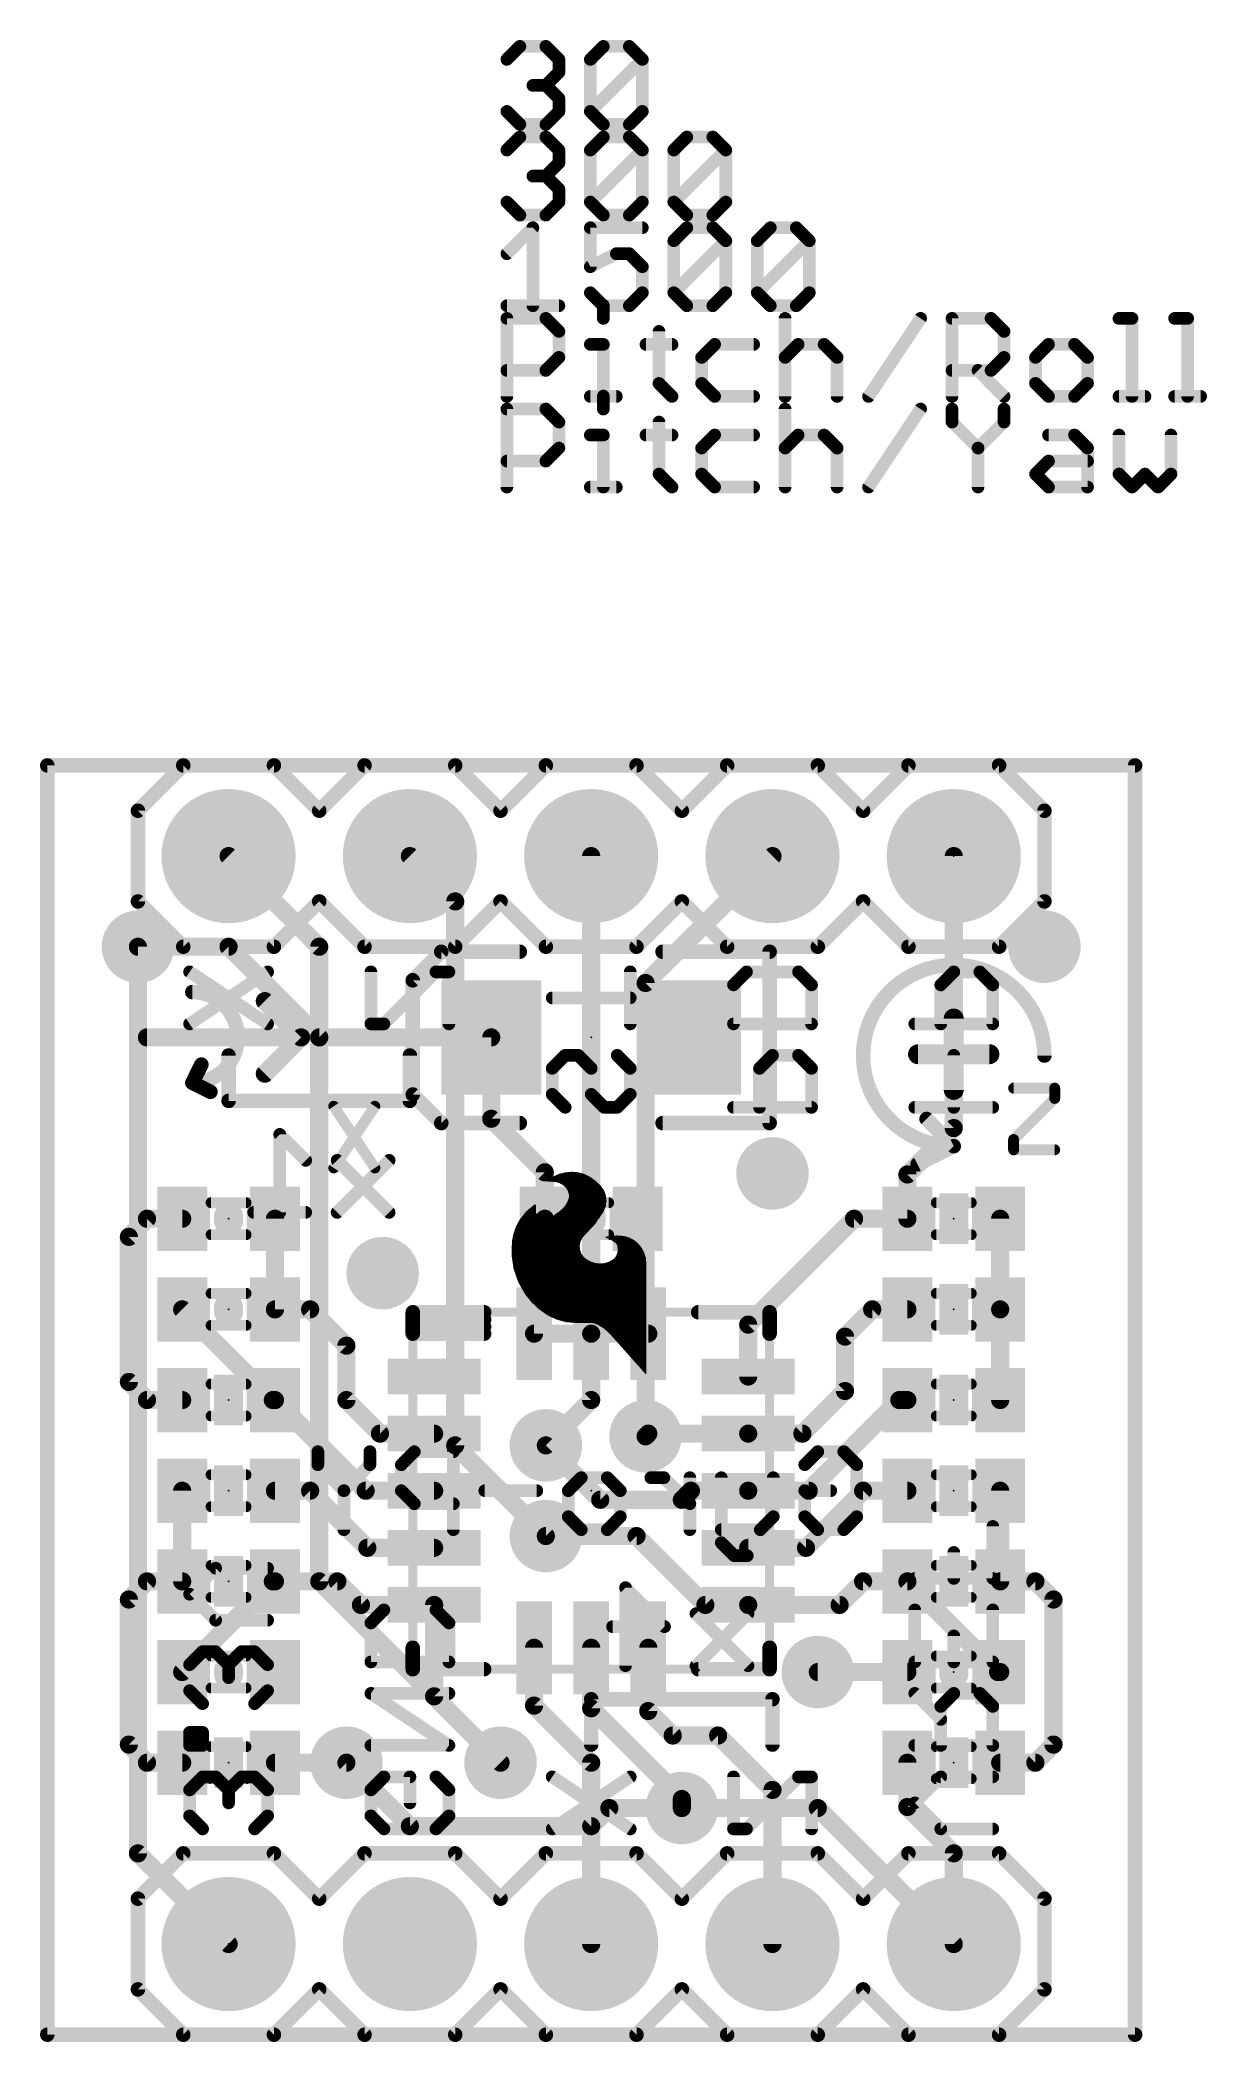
# Model space of a CAD drawing. Extents: x -0.1 to 16.2, y -0.1 to 27.9.
import ezdxf

# ---------------------------------------------------------------- set-up
doc = ezdxf.new("R2010")
doc.units = 0
for name, color, linetype in [('1', 12, 'CONTINUOUS'), ('16', 132, 'CONTINUOUS'), ('17', 110, 'CONTINUOUS'), ('18', 110, 'CONTINUOUS'), ('20', 53, 'CONTINUOUS'), ('21', 41, 'CONTINUOUS'), ('22', 40, 'CONTINUOUS'), ('23', 53, 'CONTINUOUS'), ('24', 53, 'CONTINUOUS'), ('51', 53, 'CONTINUOUS')]:
    doc.layers.add(name, color=color, linetype=linetype)

# ---------------------------------------------------------------- blocks, each defined once
blk = doc.blocks.new('RECT')
blk.add_solid([(-0.5, -0.5), (0.5, -0.5), (-0.5, 0.5), (0.5, 0.5)])
blk = doc.blocks.new('ROUNDP')
at = {"const_width": 0.5}
blk.add_lwpolyline([(0, -0.25, 1), (0, 0.25, 1), (0, -0.25)], format="xyb", dxfattribs=at)
blk = doc.blocks.new('ROUNDV')
at = {"const_width": 0.5}
blk.add_lwpolyline([(0, -0.25, 1), (0, 0.25, 1), (0, -0.25)], format="xyb", dxfattribs=at)

msp = doc.modelspace()

# ---------------------------------------------------------------- linework, layer by layer
at = {"layer": '1'}
for points, const_width in [([(0, 17.78), (15.24, 17.78)], 0.2032), ([(0, 0), (0, 17.78)], 0.2032), ([(15.24, 17.78), (15.24, 0)], 0.2032), ([(12.7, 12.7), (12.7, 16.51)], 0.254), ([(1.27, 15.24), (2.54, 15.24)], 0.254), ([(2.54, 15.24), (3.81, 13.97)], 0.254), ([(3.81, 13.97), (6.22, 13.97)], 0.254), ([(6.22, 13.97), (6.22, 12.83)], 0.254), ([(6.22, 12.83), (6.97, 12.08)], 0.254), ([(12.05, 12.05), (12.7, 12.7)], 0.254), ([(6.97, 12.08), (6.97, 11.43)], 0.254), ([(12.05, 11.43), (12.05, 12.05)], 0.254), ([(1.143, 11.176), (1.397, 11.43)], 0.254), ([(1.397, 11.43), (1.89, 11.43)], 0.254), ([(3.19, 10.16), (3.19, 11.43)], 0.254), ([(6.97, 11.43), (6.97, 10.78)], 0.254), ([(9.82, 9.947), (11.303, 11.43)], 0.254), ([(11.303, 11.43), (12.05, 11.43)], 0.254), ([(13.35, 10.16), (13.35, 11.43)], 0.254), ([(1.143, 9.144), (1.143, 11.176)], 0.254), ([(6.97, 10.78), (6.82, 10.63)], 0.254), ([(6.82, 10.63), (6.82, 9.82)], 0.254), ([(3.16, 8.89), (1.89, 10.16)], 0.254), ([(3.683, 10.16), (3.19, 10.16)], 0.254), ([(4.191, 9.652), (3.683, 10.16)], 0.254), ([(11.176, 9.779), (11.557, 10.16)], 0.254), ([(11.557, 10.16), (12.05, 10.16)], 0.254), ([(13.35, 8.89), (13.35, 10.16)], 0.254), ([(6.82, 9.82), (7.62, 9.82)], 0.254), ([(7.62, 9.82), (8.42, 9.82)], 0.254), ([(9.82, 9.22), (9.82, 9.947)], 0.254), ([(11.176, 9.017), (11.176, 9.779)], 0.254), ([(4.191, 9.652), (4.191, 8.89)], 0.254), ([(1.397, 8.89), (1.143, 9.144)], 0.254), ([(1.89, 8.89), (1.397, 8.89)], 0.254), ([(3.19, 8.89), (3.16, 8.89)], 0.254), ([(3.19, 8.89), (4.46, 7.62)], 0.254), ([(4.191, 8.89), (4.661, 8.42)], 0.254), ([(10.579, 8.42), (11.176, 9.017)], 0.254), ([(10.668, 7.62), (11.938, 8.89)], 0.254), ([(11.938, 8.89), (12.05, 8.89)], 0.254), ([(4.661, 8.42), (5.42, 8.42)], 0.254), ([(8.42, 8.42), (8.382, 8.382)], 0.254), ([(9.82, 8.42), (8.42, 8.42)], 0.254), ([(9.82, 8.42), (10.579, 8.42)], 0.254), ([(6.985, 8.255), (7.747, 7.493)], 0.254), ([(1.89, 6.35), (1.89, 7.62)], 0.254), ([(3.683, 7.62), (3.19, 7.62)], 0.254), ([(4.483, 6.82), (3.683, 7.62)], 0.254), ([(4.46, 7.62), (5.42, 7.62)], 0.254), ([(7.747, 7.493), (8.89, 7.493)], 0.254), ([(8.89, 7.493), (9.017, 7.62)], 0.254), ([(9.017, 7.62), (9.82, 7.62)], 0.254), ([(9.82, 7.62), (10.668, 7.62)], 0.254), ([(10.63, 6.82), (11.43, 7.62)], 0.254), ([(11.43, 7.62), (12.05, 7.62)], 0.254), ([(13.35, 6.35), (13.35, 7.62)], 0.254), ([(6.985, 6.985), (8.255, 6.985)], 0.254), ([(8.255, 6.985), (9.22, 6.02)], 0.254), ([(4.483, 6.82), (5.42, 6.82)], 0.254), ([(9.82, 6.82), (10.63, 6.82)], 0.254), ([(1.143, 6.096), (1.397, 6.35)], 0.254), ([(1.397, 6.35), (1.89, 6.35)], 0.254), ([(1.89, 5.08), (3.16, 6.35)], 0.254), ([(3.16, 6.35), (3.19, 6.35)], 0.254), ([(3.19, 6.35), (4.064, 6.35)], 0.254), ([(4.064, 6.35), (4.394, 6.02)], 0.254), ([(11.1, 6.02), (11.43, 6.35)], 0.254), ([(11.43, 6.35), (12.05, 6.35)], 0.254), ([(12.05, 6.35), (13.32, 5.08)], 0.254), ([(13.843, 6.35), (13.35, 6.35)], 0.254), ([(14.097, 6.096), (13.843, 6.35)], 0.254), ([(1.143, 4.064), (1.143, 6.096)], 0.254), ([(14.097, 4.064), (14.097, 6.096)], 0.254), ([(4.394, 6.02), (5.42, 6.02)], 0.254), ([(5.42, 6.02), (5.42, 4.74)], 0.254), ([(9.22, 6.02), (9.82, 6.02)], 0.254), ([(9.82, 6.02), (11.1, 6.02)], 0.254), ([(6.82, 4.61), (6.82, 5.42)], 0.254), ([(7.62, 4.572), (7.62, 5.42)], 0.254), ([(8.42, 4.534), (8.42, 5.42)], 0.254), ([(12.05, 5.08), (10.795, 5.08)], 0.254), ([(13.32, 5.08), (13.35, 5.08)], 0.254), ([(5.42, 4.74), (6.35, 3.81)], 0.254), ([(7.62, 3.81), (6.82, 4.61)], 0.254), ([(8.89, 3.302), (7.62, 4.572)], 0.254), ([(8.763, 4.191), (8.42, 4.534)], 0.254), ([(9.398, 4.191), (8.763, 4.191)], 0.254), ([(10.16, 3.429), (9.398, 4.191)], 0.254), ([(1.397, 3.81), (1.143, 4.064)], 0.254), ([(1.89, 3.81), (1.397, 3.81)], 0.254), ([(3.19, 3.81), (4.191, 3.81)], 0.254), ([(7.62, 1.27), (7.62, 3.81)], 0.254), ([(12.05, 3.19), (12.05, 3.81)], 0.254), ([(13.35, 3.81), (13.843, 3.81)], 0.254), ([(13.843, 3.81), (14.097, 4.064)], 0.254), ([(8.89, 3.175), (8.89, 3.302)], 0.254), ([(10.16, 1.27), (10.16, 3.429)], 0.254), ([(12.7, 2.54), (12.05, 3.19)], 0.254), ([(12.7, 1.27), (12.7, 2.54)], 0.254), ([(15.24, 0), (0, 0)], 0.2032)]:
    msp.add_lwpolyline(points, dxfattribs=dict(at, const_width=const_width))
for points, const_width in [([(0, 17.8308, 1), (0, 17.7292)], 0.1016), ([(0.0508, 17.78, 1), (-0.0508, 17.78)], 0.1016), ([(15.2908, 17.78, 1), (15.1892, 17.78)], 0.1016), ([(15.24, 17.7292, 1), (15.24, 17.8308)], 0.1016), ([(12.7635, 16.51, 1), (12.6365, 16.51)], 0.127), ([(1.27, 15.3035, 1), (1.27, 15.1765)], 0.127), ([(2.5849, 15.2849, 1), (2.4951, 15.1951)], 0.127), ([(2.54, 15.1765, 1), (2.54, 15.3035)], 0.127), ([(3.81, 14.0335, 1), (3.81, 13.9065)], 0.127), ([(3.7651, 13.9251, 1), (3.8549, 14.0149)], 0.127), ([(6.2835, 13.97, 1), (6.1565, 13.97)], 0.127), ([(6.22, 13.9065, 1), (6.22, 14.0335)], 0.127), ([(6.2649, 12.8749, 1), (6.1751, 12.7851)], 0.127), ([(6.1565, 12.83, 1), (6.2835, 12.83)], 0.127), ([(12.6365, 12.7, 1), (12.7635, 12.7)], 0.127), ([(12.7449, 12.6551, 1), (12.6551, 12.7449)], 0.127), ([(7.0335, 12.08, 1), (6.9065, 12.08)], 0.127), ([(6.9251, 12.0351, 1), (7.0149, 12.1249)], 0.127), ([(12.1135, 12.05, 1), (11.9865, 12.05)], 0.127), ([(12.0051, 12.0949, 1), (12.0949, 12.0051)], 0.127), ([(1.397, 11.4935, 1), (1.397, 11.3665)], 0.127), ([(1.4419, 11.3851, 1), (1.3521, 11.4749)], 0.127), ([(1.89, 11.3665, 1), (1.89, 11.4935)], 0.127), ([(3.2535, 11.43, 1), (3.1265, 11.43)], 0.127), ([(7.0335, 11.43, 1), (6.9065, 11.43)], 0.127), ([(11.303, 11.4935, 1), (11.303, 11.3665)], 0.127), ([(11.3479, 11.3851, 1), (11.2581, 11.4749)], 0.127), ([(12.05, 11.3665, 1), (12.05, 11.4935)], 0.127), ([(13.4135, 11.43, 1), (13.2865, 11.43)], 0.127), ([(1.2065, 11.176, 1), (1.0795, 11.176)], 0.127), ([(1.0981, 11.2209, 1), (1.1879, 11.1311)], 0.127), ([(6.9065, 11.43, 1), (7.0335, 11.43)], 0.127), ([(11.9865, 11.43, 1), (12.1135, 11.43)], 0.127), ([(6.8835, 10.63, 1), (6.7565, 10.63)], 0.127), ([(6.7751, 10.6749, 1), (6.8649, 10.5851)], 0.127), ([(6.9065, 10.78, 1), (7.0335, 10.78)], 0.127), ([(7.0149, 10.7351, 1), (6.9251, 10.8249)], 0.127), ([(1.9349, 10.2049, 1), (1.8451, 10.1151)], 0.127), ([(3.19, 10.2235, 1), (3.19, 10.0965)], 0.127), ([(3.1265, 10.16, 1), (3.2535, 10.16)], 0.127), ([(3.7279, 10.2049, 1), (3.6381, 10.1151)], 0.127), ([(3.683, 10.0965, 1), (3.683, 10.2235)], 0.127), ([(11.557, 10.2235, 1), (11.557, 10.0965)], 0.127), ([(11.6019, 10.1151, 1), (11.5121, 10.2049)], 0.127), ([(12.05, 10.0965, 1), (12.05, 10.2235)], 0.127), ([(13.4135, 10.16, 1), (13.2865, 10.16)], 0.127), ([(13.2865, 10.16, 1), (13.4135, 10.16)], 0.127), ([(6.82, 9.8835, 1), (6.82, 9.7565)], 0.127), ([(6.7565, 9.82, 1), (6.8835, 9.82)], 0.127), ([(7.62, 9.8835, 1), (7.62, 9.7565)], 0.127), ([(7.62, 9.7565, 1), (7.62, 9.8835)], 0.127), ([(8.42, 9.7565, 1), (8.42, 9.8835)], 0.127), ([(9.8835, 9.947, 1), (9.7565, 9.947)], 0.127), ([(9.7751, 9.9919, 1), (9.8649, 9.9021)], 0.127), ([(11.2395, 9.779, 1), (11.1125, 9.779)], 0.127), ([(11.1311, 9.8239, 1), (11.2209, 9.7341)], 0.127), ([(4.2545, 9.652, 1), (4.1275, 9.652)], 0.127), ([(4.1461, 9.6071, 1), (4.2359, 9.6969)], 0.127), ([(1.1879, 9.1889, 1), (1.0981, 9.0991)], 0.127), ([(9.7565, 9.22, 1), (9.8835, 9.22)], 0.127), ([(1.0795, 9.144, 1), (1.2065, 9.144)], 0.127), ([(1.397, 8.9535, 1), (1.397, 8.8265)], 0.127), ([(1.3521, 8.8451, 1), (1.4419, 8.9349)], 0.127), ([(1.89, 8.8265, 1), (1.89, 8.9535)], 0.127), ([(3.16, 8.9535, 1), (3.16, 8.8265)], 0.127), ([(3.1151, 8.8451, 1), (3.2049, 8.9349)], 0.127), ([(3.2349, 8.9349, 1), (3.1451, 8.8451)], 0.127), ([(3.19, 8.8265, 1), (3.19, 8.9535)], 0.127), ([(4.2359, 8.9349, 1), (4.1461, 8.8451)], 0.127), ([(11.1125, 9.017, 1), (11.2395, 9.017)], 0.127), ([(11.2209, 8.9721, 1), (11.1311, 9.0619)], 0.127), ([(11.938, 8.9535, 1), (11.938, 8.8265)], 0.127), ([(11.9829, 8.8451, 1), (11.8931, 8.9349)], 0.127), ([(12.05, 8.8265, 1), (12.05, 8.9535)], 0.127), ([(4.1275, 8.89, 1), (4.2545, 8.89)], 0.127), ([(13.2865, 8.89, 1), (13.4135, 8.89)], 0.127), ([(4.661, 8.4835, 1), (4.661, 8.3565)], 0.127), ([(4.6161, 8.3751, 1), (4.7059, 8.4649)], 0.127), ([(5.42, 8.3565, 1), (5.42, 8.4835)], 0.127), ([(8.3371, 8.4269, 1), (8.4269, 8.3371)], 0.127), ([(8.42, 8.4835, 1), (8.42, 8.3565)], 0.127), ([(8.4649, 8.3751, 1), (8.3751, 8.4649)], 0.127), ([(9.82, 8.4835, 1), (9.82, 8.3565)], 0.127), ([(9.82, 8.3565, 1), (9.82, 8.4835)], 0.127), ([(10.5341, 8.4649, 1), (10.6239, 8.3751)], 0.127), ([(10.579, 8.3565, 1), (10.579, 8.4835)], 0.127), ([(7.0299, 8.2999, 1), (6.9401, 8.2101)], 0.127), ([(1.9535, 7.62, 1), (1.8265, 7.62)], 0.127), ([(3.19, 7.6835, 1), (3.19, 7.5565)], 0.127), ([(3.7279, 7.6649, 1), (3.6381, 7.5751)], 0.127), ([(3.683, 7.5565, 1), (3.683, 7.6835)], 0.127), ([(4.46, 7.6835, 1), (4.46, 7.5565)], 0.127), ([(4.4151, 7.5751, 1), (4.5049, 7.6649)], 0.127), ([(5.42, 7.5565, 1), (5.42, 7.6835)], 0.127), ([(7.747, 7.5565, 1), (7.747, 7.4295)], 0.127), ([(7.7021, 7.4481, 1), (7.7919, 7.5379)], 0.127), ([(8.8451, 7.5379, 1), (8.9349, 7.4481)], 0.127), ([(8.89, 7.4295, 1), (8.89, 7.5565)], 0.127), ([(9.017, 7.6835, 1), (9.017, 7.5565)], 0.127), ([(9.0619, 7.5751, 1), (8.9721, 7.6649)], 0.127), ([(9.82, 7.6835, 1), (9.82, 7.5565)], 0.127), ([(9.82, 7.5565, 1), (9.82, 7.6835)], 0.127), ([(10.6231, 7.6649, 1), (10.7129, 7.5751)], 0.127), ([(10.668, 7.5565, 1), (10.668, 7.6835)], 0.127), ([(11.43, 7.6835, 1), (11.43, 7.5565)], 0.127), ([(11.4749, 7.5751, 1), (11.3851, 7.6649)], 0.127), ([(12.05, 7.5565, 1), (12.05, 7.6835)], 0.127), ([(13.4135, 7.62, 1), (13.2865, 7.62)], 0.127), ([(6.985, 7.0485, 1), (6.985, 6.9215)], 0.127), ([(8.2999, 7.0299, 1), (8.2101, 6.9401)], 0.127), ([(8.255, 6.9215, 1), (8.255, 7.0485)], 0.127), ([(4.483, 6.8835, 1), (4.483, 6.7565)], 0.127), ([(4.4381, 6.7751, 1), (4.5279, 6.8649)], 0.127), ([(5.42, 6.7565, 1), (5.42, 6.8835)], 0.127), ([(9.82, 6.8835, 1), (9.82, 6.7565)], 0.127), ([(10.5851, 6.8649, 1), (10.6749, 6.7751)], 0.127), ([(10.63, 6.7565, 1), (10.63, 6.8835)], 0.127), ([(1.397, 6.4135, 1), (1.397, 6.2865)], 0.127), ([(1.4419, 6.3051, 1), (1.3521, 6.3949)], 0.127), ([(1.89, 6.2865, 1), (1.89, 6.4135)], 0.127), ([(3.16, 6.4135, 1), (3.16, 6.2865)], 0.127), ([(3.2049, 6.3051, 1), (3.1151, 6.3949)], 0.127), ([(3.19, 6.4135, 1), (3.19, 6.2865)], 0.127), ([(3.19, 6.2865, 1), (3.19, 6.4135)], 0.127), ([(4.1089, 6.3949, 1), (4.0191, 6.3051)], 0.127), ([(4.064, 6.2865, 1), (4.064, 6.4135)], 0.127), ([(11.43, 6.4135, 1), (11.43, 6.2865)], 0.127), ([(11.4749, 6.3051, 1), (11.3851, 6.3949)], 0.127), ([(12.0949, 6.3949, 1), (12.0051, 6.3051)], 0.127), ([(12.05, 6.2865, 1), (12.05, 6.4135)], 0.127), ([(13.35, 6.4135, 1), (13.35, 6.2865)], 0.127), ([(13.8879, 6.3949, 1), (13.7981, 6.3051)], 0.127), ([(13.843, 6.2865, 1), (13.843, 6.4135)], 0.127), ([(1.2065, 6.096, 1), (1.0795, 6.096)], 0.127), ([(1.0981, 6.1409, 1), (1.1879, 6.0511)], 0.127), ([(1.8265, 6.35, 1), (1.9535, 6.35)], 0.127), ([(13.2865, 6.35, 1), (13.4135, 6.35)], 0.127), ([(14.1605, 6.096, 1), (14.0335, 6.096)], 0.127), ([(14.0521, 6.0511, 1), (14.1419, 6.1409)], 0.127), ([(4.394, 6.0835, 1), (4.394, 5.9565)], 0.127), ([(4.3491, 5.9751, 1), (4.4389, 6.0649)], 0.127), ([(5.4835, 6.02, 1), (5.3565, 6.02)], 0.127), ([(5.42, 5.9565, 1), (5.42, 6.0835)], 0.127), ([(9.22, 6.0835, 1), (9.22, 5.9565)], 0.127), ([(9.1751, 5.9751, 1), (9.2649, 6.0649)], 0.127), ([(9.82, 6.0835, 1), (9.82, 5.9565)], 0.127), ([(9.82, 5.9565, 1), (9.82, 6.0835)], 0.127), ([(11.0551, 6.0649, 1), (11.1449, 5.9751)], 0.127), ([(11.1, 5.9565, 1), (11.1, 6.0835)], 0.127), ([(6.8835, 5.42, 1), (6.7565, 5.42)], 0.127), ([(7.6835, 5.42, 1), (7.5565, 5.42)], 0.127), ([(8.4835, 5.42, 1), (8.3565, 5.42)], 0.127), ([(1.8451, 5.1249, 1), (1.9349, 5.0351)], 0.127), ([(10.795, 5.1435, 1), (10.795, 5.0165)], 0.127), ([(12.05, 5.0165, 1), (12.05, 5.1435)], 0.127), ([(13.32, 5.1435, 1), (13.32, 5.0165)], 0.127), ([(13.2751, 5.0351, 1), (13.3649, 5.1249)], 0.127), ([(13.35, 5.0165, 1), (13.35, 5.1435)], 0.127), ([(5.4649, 4.7849, 1), (5.3751, 4.6951)], 0.127), ([(5.3565, 4.74, 1), (5.4835, 4.74)], 0.127), ([(6.8649, 4.6549, 1), (6.7751, 4.5651)], 0.127), ([(6.7565, 4.61, 1), (6.8835, 4.61)], 0.127), ([(7.6649, 4.6169, 1), (7.5751, 4.5271)], 0.127), ([(7.5565, 4.572, 1), (7.6835, 4.572)], 0.127), ([(8.4649, 4.5789, 1), (8.3751, 4.4891)], 0.127), ([(8.3565, 4.534, 1), (8.4835, 4.534)], 0.127), ([(8.763, 4.2545, 1), (8.763, 4.1275)], 0.127), ([(8.7181, 4.1461, 1), (8.8079, 4.2359)], 0.127), ([(9.4429, 4.2359, 1), (9.3531, 4.1461)], 0.127), ([(9.398, 4.1275, 1), (9.398, 4.2545)], 0.127), ([(1.1879, 4.1089, 1), (1.0981, 4.0191)], 0.127), ([(1.0795, 4.064, 1), (1.2065, 4.064)], 0.127), ([(1.397, 3.8735, 1), (1.397, 3.7465)], 0.127), ([(1.89, 3.7465, 1), (1.89, 3.8735)], 0.127), ([(3.19, 3.8735, 1), (3.19, 3.7465)], 0.127), ([(4.191, 3.7465, 1), (4.191, 3.8735)], 0.127), ([(7.6835, 3.81, 1), (7.5565, 3.81)], 0.127), ([(12.1135, 3.81, 1), (11.9865, 3.81)], 0.127), ([(13.35, 3.8735, 1), (13.35, 3.7465)], 0.127), ([(13.843, 3.7465, 1), (13.843, 3.8735)], 0.127), ([(14.0335, 4.064, 1), (14.1605, 4.064)], 0.127), ([(14.1419, 4.0191, 1), (14.0521, 4.1089)], 0.127), ([(1.3521, 3.7651, 1), (1.4419, 3.8549)], 0.127), ([(6.3051, 3.7651, 1), (6.3949, 3.8549)], 0.127), ([(7.5751, 3.7651, 1), (7.6649, 3.8549)], 0.127), ([(13.7981, 3.8549, 1), (13.8879, 3.7651)], 0.127), ([(8.9535, 3.302, 1), (8.8265, 3.302)], 0.127), ([(8.8451, 3.2571, 1), (8.9349, 3.3469)], 0.127), ([(10.2235, 3.429, 1), (10.0965, 3.429)], 0.127), ([(10.1151, 3.3841, 1), (10.2049, 3.4739)], 0.127), ([(8.8265, 3.175, 1), (8.9535, 3.175)], 0.127), ([(12.0949, 3.2349, 1), (12.0051, 3.1451)], 0.127), ([(11.9865, 3.19, 1), (12.1135, 3.19)], 0.127), ([(12.7635, 2.54, 1), (12.6365, 2.54)], 0.127), ([(12.6551, 2.4951, 1), (12.7449, 2.5849)], 0.127), ([(7.5565, 1.27, 1), (7.6835, 1.27)], 0.127), ([(10.0965, 1.27, 1), (10.2235, 1.27)], 0.127), ([(12.6365, 1.27, 1), (12.7635, 1.27)], 0.127), ([(0, 0.0508, 1), (0, -0.0508)], 0.1016), ([(-0.0508, 0, 1), (0.0508, 0)], 0.1016), ([(15.1892, 0, 1), (15.2908, 0)], 0.1016), ([(15.24, -0.0508, 1), (15.24, 0.0508)], 0.1016)]:
    msp.add_lwpolyline(points, format="xyb", dxfattribs=dict(at, const_width=const_width))
at = {"layer": '16'}
for points, const_width in [([(0, 17.78), (15.24, 17.78)], 0.2032), ([(0, 0), (0, 17.78)], 0.2032), ([(15.24, 17.78), (15.24, 0)], 0.2032), ([(3.81, 15.24), (2.54, 16.51)], 0.254), ([(5.715, 15.875), (5.08, 16.51)], 0.254), ([(7.62, 8.89), (7.62, 16.51)], 0.254), ([(8.382, 14.732), (10.16, 16.51)], 0.254), ([(5.715, 8.255), (5.715, 15.875)], 0.254), ([(1.27, 2.54), (1.27, 15.24)], 0.254), ([(3.81, 6.35), (3.81, 15.24)], 0.254), ([(8.382, 8.382), (8.382, 14.732)], 0.254), ([(6.985, 8.255), (7.62, 8.89)], 0.254), ([(6.985, 6.985), (5.715, 8.255)], 0.254), ([(6.35, 3.81), (3.81, 6.35)], 0.254), ([(4.191, 3.81), (5.08, 2.921)], 0.254), ([(7.62, 2.921), (7.874, 3.175)], 0.254), ([(7.874, 3.175), (8.89, 3.175)], 0.254), ([(8.89, 3.175), (10.795, 3.175)], 0.254), ([(10.795, 3.175), (12.7, 1.27)], 0.254), ([(5.08, 2.921), (7.62, 2.921)], 0.254), ([(2.54, 1.27), (1.27, 2.54)], 0.254), ([(15.24, 0), (0, 0)], 0.2032)]:
    msp.add_lwpolyline(points, dxfattribs=dict(at, const_width=const_width))
for points, const_width in [([(0, 17.8308, 1), (0, 17.7292)], 0.1016), ([(0.0508, 17.78, 1), (-0.0508, 17.78)], 0.1016), ([(15.2908, 17.78, 1), (15.1892, 17.78)], 0.1016), ([(15.24, 17.7292, 1), (15.24, 17.8308)], 0.1016), ([(2.5849, 16.5549, 1), (2.4951, 16.4651)], 0.127), ([(5.1249, 16.5549, 1), (5.0351, 16.4651)], 0.127), ([(7.6835, 16.51, 1), (7.5565, 16.51)], 0.127), ([(10.2049, 16.4651, 1), (10.1151, 16.5549)], 0.127), ([(5.7785, 15.875, 1), (5.6515, 15.875)], 0.127), ([(5.6701, 15.8301, 1), (5.7599, 15.9199)], 0.127), ([(1.3335, 15.24, 1), (1.2065, 15.24)], 0.127), ([(3.8735, 15.24, 1), (3.7465, 15.24)], 0.127), ([(3.7651, 15.1951, 1), (3.8549, 15.2849)], 0.127), ([(8.4455, 14.732, 1), (8.3185, 14.732)], 0.127), ([(8.3371, 14.7769, 1), (8.4269, 14.6871)], 0.127), ([(7.6649, 8.8451, 1), (7.5751, 8.9349)], 0.127), ([(7.5565, 8.89, 1), (7.6835, 8.89)], 0.127), ([(8.3185, 8.382, 1), (8.4455, 8.382)], 0.127), ([(5.7599, 8.2999, 1), (5.6701, 8.2101)], 0.127), ([(5.6515, 8.255, 1), (5.7785, 8.255)], 0.127), ([(6.9401, 8.2999, 1), (7.0299, 8.2101)], 0.127), ([(6.9401, 6.9401, 1), (7.0299, 7.0299)], 0.127), ([(3.8549, 6.3949, 1), (3.7651, 6.3051)], 0.127), ([(3.7465, 6.35, 1), (3.8735, 6.35)], 0.127), ([(4.2359, 3.8549, 1), (4.1461, 3.7651)], 0.127), ([(6.3051, 3.7651, 1), (6.3949, 3.8549)], 0.127), ([(7.874, 3.2385, 1), (7.874, 3.1115)], 0.127), ([(7.9189, 3.1301, 1), (7.8291, 3.2199)], 0.127), ([(8.89, 3.2385, 1), (8.89, 3.1115)], 0.127), ([(8.89, 3.1115, 1), (8.89, 3.2385)], 0.127), ([(10.8399, 3.2199, 1), (10.7501, 3.1301)], 0.127), ([(10.795, 3.1115, 1), (10.795, 3.2385)], 0.127), ([(5.08, 2.9845, 1), (5.08, 2.8575)], 0.127), ([(5.0351, 2.8761, 1), (5.1249, 2.9659)], 0.127), ([(7.5751, 2.9659, 1), (7.6649, 2.8761)], 0.127), ([(7.62, 2.8575, 1), (7.62, 2.9845)], 0.127), ([(1.3149, 2.5849, 1), (1.2251, 2.4951)], 0.127), ([(1.2065, 2.54, 1), (1.3335, 2.54)], 0.127), ([(2.4951, 1.2251, 1), (2.5849, 1.3149)], 0.127), ([(12.6551, 1.2251, 1), (12.7449, 1.3149)], 0.127), ([(0, 0.0508, 1), (0, -0.0508)], 0.1016), ([(-0.0508, 0, 1), (0.0508, 0)], 0.1016), ([(15.1892, 0, 1), (15.2908, 0)], 0.1016), ([(15.24, -0.0508, 1), (15.24, 0.0508)], 0.1016)]:
    msp.add_lwpolyline(points, format="xyb", dxfattribs=dict(at, const_width=const_width))
at = {"layer": '20', "const_width": 0.2032}
for points in [[(15.24, 17.78), (0, 17.78)], [(0, 17.78), (0, 0)], [(15.24, 0), (15.24, 17.78)], [(0, 0), (15.24, 0)]]:
    msp.add_lwpolyline(points, dxfattribs=at)
at = {"layer": '20', "const_width": 0.1016}
for points in [[(0, 17.8308, 1), (0, 17.7292)], [(0.0508, 17.78, 1), (-0.0508, 17.78)], [(15.2908, 17.78, 1), (15.1892, 17.78)], [(15.24, 17.7292, 1), (15.24, 17.8308)], [(0, 0.0508, 1), (0, -0.0508)], [(-0.0508, 0, 1), (0.0508, 0)], [(15.1892, 0, 1), (15.2908, 0)], [(15.24, -0.0508, 1), (15.24, 0.0508)]]:
    msp.add_lwpolyline(points, format="xyb", dxfattribs=at)
at = {"layer": '21'}
for points, const_width in [([(6.4389, 27.6698), (6.6211, 27.852)], 0.1778), ([(6.6211, 27.852), (6.9855, 27.852)], 0.1778), ([(6.9855, 27.852), (7.1677, 27.6698)], 0.1778), ([(7.6083, 27.6698), (7.7905, 27.852)], 0.1778), ([(7.7905, 27.852), (8.1549, 27.852)], 0.1778), ([(8.1549, 27.852), (8.337, 27.6698)], 0.1778), ([(7.1677, 27.4877), (6.9855, 27.3055)], 0.1778), ([(7.1677, 27.6698), (7.1677, 27.4877)], 0.1778), ([(7.6083, 26.9411), (7.6083, 27.6698)], 0.1778), ([(7.6083, 26.9411), (8.337, 27.6698)], 0.1778), ([(8.337, 27.6698), (8.337, 26.9411)], 0.1778), ([(6.9855, 27.3055), (6.8033, 27.3055)], 0.1778), ([(6.9855, 27.3055), (7.1677, 27.1233)], 0.1778), ([(7.1677, 27.1233), (7.1677, 26.9411)], 0.1778), ([(6.6211, 26.7589), (6.4389, 26.9411)], 0.1778), ([(7.1677, 26.9411), (6.9855, 26.7589)], 0.1778), ([(7.7905, 26.7589), (7.6083, 26.9411)], 0.1778), ([(8.337, 26.9411), (8.1549, 26.7589)], 0.1778), ([(6.4389, 26.3998), (6.6211, 26.582)], 0.1778), ([(6.9855, 26.7589), (6.6211, 26.7589)], 0.1778), ([(6.6211, 26.582), (6.9855, 26.582)], 0.1778), ([(6.9855, 26.582), (7.1677, 26.3998)], 0.1778), ([(7.6083, 26.3998), (7.7905, 26.582)], 0.1778), ([(8.1549, 26.7589), (7.7905, 26.7589)], 0.1778), ([(7.7905, 26.582), (8.1549, 26.582)], 0.1778), ([(8.1549, 26.582), (8.337, 26.3998)], 0.1778), ([(8.7777, 26.3998), (8.9599, 26.582)], 0.1778), ([(8.9599, 26.582), (9.3243, 26.582)], 0.1778), ([(9.3243, 26.582), (9.5064, 26.3998)], 0.1778), ([(7.1677, 26.3998), (7.1677, 26.2177)], 0.1778), ([(7.6083, 25.6711), (7.6083, 26.3998)], 0.1778), ([(7.6083, 25.6711), (8.337, 26.3998)], 0.1778), ([(8.337, 26.3998), (8.337, 25.6711)], 0.1778), ([(8.7777, 25.6711), (8.7777, 26.3998)], 0.1778), ([(8.7777, 25.6711), (9.5064, 26.3998)], 0.1778), ([(9.5064, 26.3998), (9.5064, 25.6711)], 0.1778), ([(6.9855, 26.0355), (6.8033, 26.0355)], 0.1778), ([(7.1677, 26.2177), (6.9855, 26.0355)], 0.1778), ([(6.9855, 26.0355), (7.1677, 25.8533)], 0.1778), ([(7.1677, 25.8533), (7.1677, 25.6711)], 0.1778), ([(6.6211, 25.4889), (6.4389, 25.6711)], 0.1778), ([(6.9855, 25.4889), (6.6211, 25.4889)], 0.1778), ([(7.1677, 25.6711), (6.9855, 25.4889)], 0.1778), ([(7.7905, 25.4889), (7.6083, 25.6711)], 0.1778), ([(8.1549, 25.4889), (7.7905, 25.4889)], 0.1778), ([(8.337, 25.6711), (8.1549, 25.4889)], 0.1778), ([(8.9599, 25.4889), (8.7777, 25.6711)], 0.1778), ([(9.3243, 25.4889), (8.9599, 25.4889)], 0.1778), ([(9.5064, 25.6711), (9.3243, 25.4889)], 0.1778), ([(6.4389, 24.9477), (6.8033, 25.312)], 0.1778), ([(6.8033, 25.312), (6.8033, 24.2189)], 0.1778), ([(8.337, 25.312), (7.6083, 25.312)], 0.1778), ([(7.6083, 25.312), (7.6083, 24.7655)], 0.1778), ([(8.7777, 25.1298), (8.9599, 25.312)], 0.1778), ([(8.9599, 25.312), (9.3243, 25.312)], 0.1778), ([(9.3243, 25.312), (9.5064, 25.1298)], 0.1778), ([(9.9471, 25.1298), (10.1293, 25.312)], 0.1778), ([(10.1293, 25.312), (10.4937, 25.312)], 0.1778), ([(10.4937, 25.312), (10.6758, 25.1298)], 0.1778), ([(7.6083, 24.7655), (7.9727, 24.9477)], 0.1778), ([(7.9727, 24.9477), (8.1549, 24.9477)], 0.1778), ([(8.1549, 24.9477), (8.337, 24.7655)], 0.1778), ([(8.7777, 24.4011), (8.7777, 25.1298)], 0.1778), ([(8.7777, 24.4011), (9.5064, 25.1298)], 0.1778), ([(9.5064, 25.1298), (9.5064, 24.4011)], 0.1778), ([(9.9471, 24.4011), (9.9471, 25.1298)], 0.1778), ([(9.9471, 24.4011), (10.6758, 25.1298)], 0.1778), ([(10.6758, 25.1298), (10.6758, 24.4011)], 0.1778), ([(8.337, 24.7655), (8.337, 24.4011)], 0.1778), ([(7.7905, 24.2189), (7.6083, 24.4011)], 0.1778), ([(8.337, 24.4011), (8.1549, 24.2189)], 0.1778), ([(8.9599, 24.2189), (8.7777, 24.4011)], 0.1778), ([(9.5064, 24.4011), (9.3243, 24.2189)], 0.1778), ([(10.1293, 24.2189), (9.9471, 24.4011)], 0.1778), ([(10.6758, 24.4011), (10.4937, 24.2189)], 0.1778), ([(6.4389, 24.2189), (7.1677, 24.2189)], 0.1778), ([(6.4389, 22.9489), (6.4389, 24.042)], 0.1778), ([(6.4389, 24.042), (6.9855, 24.042)], 0.1778), ([(6.9855, 24.042), (7.1677, 23.8598)], 0.1778), ([(7.7905, 24.2242), (7.7905, 24.042)], 0.1778), ([(8.1549, 24.2189), (7.7905, 24.2189)], 0.1778), ([(9.3243, 24.2189), (8.9599, 24.2189)], 0.1778), ([(10.4937, 24.2189), (10.1293, 24.2189)], 0.1778), ([(10.3369, 24.042), (10.3369, 22.9489)], 0.1778), ([(11.5063, 22.9489), (12.235, 24.042)], 0.1778), ([(12.6757, 22.9489), (12.6757, 24.042)], 0.1778), ([(12.6757, 24.042), (13.2222, 24.042)], 0.1778), ([(13.2222, 24.042), (13.4044, 23.8598)], 0.1778), ([(15.0145, 24.042), (15.1967, 24.042)], 0.1778), ([(15.1967, 24.042), (15.1967, 22.9489)], 0.1778), ([(15.7941, 24.042), (15.9763, 24.042)], 0.1778), ([(15.9763, 24.042), (15.9763, 22.9489)], 0.1778), ([(7.1677, 23.8598), (7.1677, 23.4955)], 0.1778), ([(8.5701, 23.8598), (8.5701, 23.1311)], 0.1778), ([(13.4044, 23.8598), (13.4044, 23.4955)], 0.1778), ([(7.1677, 23.4955), (6.9855, 23.3133)], 0.1778), ([(7.6083, 23.6777), (7.7905, 23.6777)], 0.1778), ([(7.7905, 23.6777), (7.7905, 22.9489)], 0.1778), ([(8.3879, 23.6777), (8.7523, 23.6777)], 0.1778), ([(9.3497, 23.6777), (9.1675, 23.4955)], 0.1778), ([(9.1675, 23.4955), (9.1675, 23.1311)], 0.1778), ([(9.8962, 23.6777), (9.3497, 23.6777)], 0.1778), ([(10.3369, 23.4955), (10.5191, 23.6777)], 0.1778), ([(10.5191, 23.6777), (10.8835, 23.6777)], 0.1778), ([(10.8835, 23.6777), (11.0656, 23.4955)], 0.1778), ([(11.0656, 23.4955), (11.0656, 22.9489)], 0.1778), ([(13.4044, 23.4955), (13.2222, 23.3133)], 0.1778), ([(14.0273, 23.6777), (13.8451, 23.4955)], 0.1778), ([(13.8451, 23.4955), (13.8451, 23.1311)], 0.1778), ([(14.3916, 23.6777), (14.0273, 23.6777)], 0.1778), ([(14.5738, 23.4955), (14.3916, 23.6777)], 0.1778), ([(14.5738, 23.1311), (14.5738, 23.4955)], 0.1778), ([(6.9855, 23.3133), (6.4389, 23.3133)], 0.1778), ([(13.2222, 23.3133), (12.6757, 23.3133)], 0.1778), ([(13.0401, 23.3133), (13.4044, 22.9489)], 0.1778), ([(7.6083, 22.9489), (7.9727, 22.9489)], 0.1778), ([(7.7905, 22.9542), (7.7905, 22.772)], 0.1778), ([(8.5701, 23.1311), (8.7523, 22.9489)], 0.1778), ([(9.1675, 23.1311), (9.3497, 22.9489)], 0.1778), ([(9.3497, 22.9489), (9.8962, 22.9489)], 0.1778), ([(13.8451, 23.1311), (14.0273, 22.9489)], 0.1778), ([(14.0273, 22.9489), (14.3916, 22.9489)], 0.1778), ([(14.3916, 22.9489), (14.5738, 23.1311)], 0.1778), ([(15.0145, 22.9489), (15.3788, 22.9489)], 0.1778), ([(15.7941, 22.9489), (16.1584, 22.9489)], 0.1778), ([(6.4389, 21.6789), (6.4389, 22.772)], 0.1778), ([(6.4389, 22.772), (6.9855, 22.772)], 0.1778), ([(6.9855, 22.772), (7.1677, 22.5898)], 0.1778), ([(10.3369, 22.772), (10.3369, 21.6789)], 0.1778), ([(11.5063, 21.6789), (12.235, 22.772)], 0.1778), ([(12.6757, 22.772), (12.6757, 22.5898)], 0.1778), ([(13.4044, 22.5898), (13.4044, 22.772)], 0.1778), ([(7.1677, 22.5898), (7.1677, 22.2255)], 0.1778), ([(7.6083, 22.4077), (7.7905, 22.4077)], 0.1778), ([(7.7905, 22.4077), (7.7905, 21.6789)], 0.1778), ([(8.3879, 22.4077), (8.7523, 22.4077)], 0.1778), ([(8.5701, 22.5898), (8.5701, 21.8611)], 0.1778), ([(9.3497, 22.4077), (9.1675, 22.2255)], 0.1778), ([(9.8962, 22.4077), (9.3497, 22.4077)], 0.1778), ([(10.3369, 22.2255), (10.5191, 22.4077)], 0.1778), ([(10.5191, 22.4077), (10.8835, 22.4077)], 0.1778), ([(10.8835, 22.4077), (11.0656, 22.2255)], 0.1778), ([(12.6757, 22.5898), (13.0401, 22.2255)], 0.1778), ([(13.0401, 22.2255), (13.4044, 22.5898)], 0.1778), ([(14.0273, 22.4077), (14.3916, 22.4077)], 0.1778), ([(14.3916, 22.4077), (14.5738, 22.2255)], 0.1778), ([(15.0145, 22.4077), (15.0145, 21.8611)], 0.1778), ([(15.7432, 21.8611), (15.7432, 22.4077)], 0.1778), ([(7.1677, 22.2255), (6.9855, 22.0433)], 0.1778), ([(9.1675, 22.2255), (9.1675, 21.8611)], 0.1778), ([(11.0656, 22.2255), (11.0656, 21.6789)], 0.1778), ([(13.0401, 22.2255), (13.0401, 21.6789)], 0.1778), ([(14.5738, 22.2255), (14.5738, 21.6789)], 0.1778), ([(6.9855, 22.0433), (6.4389, 22.0433)], 0.1778), ([(8.5701, 21.8611), (8.7523, 21.6789)], 0.1778), ([(9.1675, 21.8611), (9.3497, 21.6789)], 0.1778), ([(13.8451, 21.8611), (14.0273, 22.0433)], 0.1778), ([(14.0273, 21.6789), (13.8451, 21.8611)], 0.1778), ([(14.0273, 22.0433), (14.5738, 22.0433)], 0.1778), ([(15.0145, 21.8611), (15.1967, 21.6789)], 0.1778), ([(15.1967, 21.6789), (15.3788, 21.8611)], 0.1778), ([(15.3788, 21.8611), (15.561, 21.6789)], 0.1778), ([(15.561, 21.6789), (15.7432, 21.8611)], 0.1778), ([(7.6083, 21.6789), (7.9727, 21.6789)], 0.1778), ([(9.3497, 21.6789), (9.8962, 21.6789)], 0.1778), ([(14.5738, 21.6789), (14.0273, 21.6789)], 0.1778), ([(1.27, 17.145), (1.905, 17.78)], 0.2032), ([(1.905, 17.78), (3.175, 17.78)], 0.2032), ([(3.175, 17.78), (3.81, 17.145)], 0.2032), ([(3.81, 17.145), (4.445, 17.78)], 0.2032), ([(4.445, 17.78), (5.715, 17.78)], 0.2032), ([(6.35, 17.145), (5.715, 17.78)], 0.2032), ([(6.35, 17.145), (6.985, 17.78)], 0.2032), ([(6.985, 17.78), (8.255, 17.78)], 0.2032), ([(8.255, 17.78), (8.89, 17.145)], 0.2032), ([(8.89, 17.145), (9.525, 17.78)], 0.2032), ([(9.525, 17.78), (10.795, 17.78)], 0.2032), ([(10.795, 17.78), (11.43, 17.145)], 0.2032), ([(11.43, 17.145), (12.065, 17.78)], 0.2032), ([(12.065, 17.78), (13.335, 17.78)], 0.2032), ([(13.97, 17.145), (13.335, 17.78)], 0.2032), ([(1.27, 15.875), (1.27, 17.145)], 0.2032), ([(13.97, 15.875), (13.97, 17.145)], 0.2032), ([(1.905, 15.24), (1.27, 15.875)], 0.2032), ([(3.81, 15.875), (3.175, 15.24)], 0.2032), ([(4.445, 15.24), (3.81, 15.875)], 0.2032), ([(5.715, 15.24), (6.35, 15.875)], 0.2032), ([(6.985, 15.24), (6.35, 15.875)], 0.2032), ([(8.89, 15.875), (8.255, 15.24)], 0.2032), ([(9.525, 15.24), (8.89, 15.875)], 0.2032), ([(11.43, 15.875), (10.795, 15.24)], 0.2032), ([(12.065, 15.24), (11.43, 15.875)], 0.2032), ([(13.335, 15.24), (13.97, 15.875)], 0.2032), ([(3.175, 15.24), (1.905, 15.24)], 0.2032), ([(5.715, 15.24), (4.445, 15.24)], 0.2032), ([(5.52, 15.17), (5.12, 14.77)], 0.2032), ([(6.62, 15.17), (5.52, 15.17)], 0.2032), ([(8.255, 15.24), (6.985, 15.24)], 0.2032), ([(8.62, 15.17), (10.12, 15.17)], 0.2032), ([(10.795, 15.24), (9.525, 15.24)], 0.2032), ([(10.12, 15.17), (10.12, 12.77)], 0.2032), ([(13.335, 15.24), (12.065, 15.24)], 0.2032), ([(5.12, 14.77), (5.12, 13.17)], 0.2032), ([(3.556, 13.97), (3.048, 14.478)], 0.254), ([(12.6994, 13.2345), (12.6994, 14.2345)], 0.2794), ([(1.397, 13.97), (3.556, 13.97)], 0.254), ([(3.556, 13.97), (3.048, 13.462)], 0.254), ([(12.1994, 13.7345), (13.1993, 13.7345)], 0.2794), ([(2.032, 13.335), (2.159, 13.589)], 0.2032), ([(2.032, 13.335), (2.286, 13.208)], 0.2032), ([(5.12, 13.17), (5.52, 12.77)], 0.2032), ([(13.5382, 13.2595), (14.1144, 13.2595)], 0.1524), ([(14.1144, 13.1155), (13.5382, 12.5393)], 0.1524), ([(14.1144, 13.2595), (14.1144, 13.1155)], 0.1524), ([(4.0132, 13.0055), (4.5894, 12.1412)], 0.1524), ([(4.5894, 13.0055), (4.0132, 12.1412)], 0.1524), ([(12.7, 12.446), (12.319, 12.827)], 0.2032), ([(5.52, 12.77), (6.62, 12.77)], 0.2032), ([(10.12, 12.77), (8.62, 12.77)], 0.2032), ([(12.7, 12.446), (12.192, 12.192)], 0.2032), ([(13.5382, 12.5393), (13.5382, 12.3952)], 0.1524), ([(13.5382, 12.3952), (14.1144, 12.3952)], 0.1524), ([(2.54, 11.3995), (2.54, 11.4605)], 0.4064), ([(7.62, 11.4605), (7.62, 11.3995)], 0.4064), ([(2.54, 10.1295), (2.54, 10.1905)], 0.4064), ([(5.12, 10.02), (5.12, 10.12)], 0.2032), ([(5.12, 10.12), (6.12, 10.12)], 0.2032), ([(5.12, 9.92), (5.12, 10.02)], 0.2032), ([(5.12, 10.02), (6.12, 10.02)], 0.2032), ([(10.12, 10.12), (9.12, 10.12)], 0.2032), ([(10.12, 10.12), (10.12, 9.82)], 0.2032), ([(5.12, 9.82), (5.12, 9.92)], 0.2032), ([(5.12, 9.92), (6.12, 9.92)], 0.2032), ([(5.12, 9.82), (6.12, 9.82)], 0.2032), ([(5.12, 5.12), (5.12, 5.42)], 0.2032), ([(10.12, 5.12), (10.12, 5.42)], 0.2032), ([(2.54, 5.0495), (2.54, 5.1105)], 0.4064), ([(5.12, 5.12), (6.12, 5.12)], 0.2032), ([(10.12, 5.12), (9.12, 5.12)], 0.2032), ([(12.7, 5.1105), (12.7, 5.0495)], 0.4064), ([(1.905, 2.54), (1.27, 1.905)], 0.2032), ([(1.905, 2.54), (3.175, 2.54)], 0.2032), ([(3.175, 2.54), (3.81, 1.905)], 0.2032), ([(3.81, 1.905), (4.445, 2.54)], 0.2032), ([(4.445, 2.54), (5.715, 2.54)], 0.2032), ([(5.715, 2.54), (6.35, 1.905)], 0.2032), ([(6.35, 1.905), (6.985, 2.54)], 0.2032), ([(6.985, 2.54), (8.255, 2.54)], 0.2032), ([(8.255, 2.54), (8.89, 1.905)], 0.2032), ([(9.525, 2.54), (8.89, 1.905)], 0.2032), ([(9.525, 2.54), (10.795, 2.54)], 0.2032), ([(10.795, 2.54), (11.43, 1.905)], 0.2032), ([(11.43, 1.905), (12.065, 2.54)], 0.2032), ([(12.065, 2.54), (13.335, 2.54)], 0.2032), ([(13.335, 2.54), (13.97, 1.905)], 0.2032), ([(1.27, 1.905), (1.27, 0.635)], 0.2032), ([(13.97, 1.905), (13.97, 0.635)], 0.2032), ([(1.27, 0.635), (1.905, 0)], 0.2032), ([(3.81, 0.635), (3.175, 0)], 0.2032), ([(4.445, 0), (3.81, 0.635)], 0.2032), ([(6.35, 0.635), (5.715, 0)], 0.2032), ([(6.985, 0), (6.35, 0.635)], 0.2032), ([(8.89, 0.635), (8.255, 0)], 0.2032), ([(8.89, 0.635), (9.525, 0)], 0.2032), ([(11.43, 0.635), (10.795, 0)], 0.2032), ([(12.065, 0), (11.43, 0.635)], 0.2032), ([(13.97, 0.635), (13.335, 0)], 0.2032), ([(3.175, 0), (1.905, 0)], 0.2032), ([(5.715, 0), (4.445, 0)], 0.2032), ([(8.255, 0), (6.985, 0)], 0.2032), ([(10.795, 0), (9.525, 0)], 0.2032), ([(13.335, 0), (12.065, 0)], 0.2032)]:
    msp.add_lwpolyline(points, dxfattribs=dict(at, const_width=const_width))
for points, const_width in [([(6.6211, 27.8965, 1), (6.6211, 27.8076)], 0.0889), ([(6.6525, 27.8206, 1), (6.5897, 27.8835)], 0.0889), ([(7.0169, 27.8835, 1), (6.954, 27.8206)], 0.0889), ([(6.9855, 27.8076, 1), (6.9855, 27.8965)], 0.0889), ([(7.7905, 27.8965, 1), (7.7905, 27.8076)], 0.0889), ([(7.8219, 27.8206, 1), (7.7591, 27.8835)], 0.0889), ([(8.1863, 27.8835, 1), (8.1234, 27.8206)], 0.0889), ([(8.1549, 27.8076, 1), (8.1549, 27.8965)], 0.0889), ([(6.4075, 27.7013, 1), (6.4703, 27.6384)], 0.0889), ([(7.2121, 27.6698, 1), (7.1232, 27.6698)], 0.0889), ([(7.1232, 27.4877, 1), (7.2121, 27.4877)], 0.0889), ([(7.1362, 27.6384, 1), (7.1991, 27.7013)], 0.0889), ([(7.1991, 27.4562, 1), (7.1362, 27.5191)], 0.0889), ([(7.6527, 27.6698, 1), (7.5638, 27.6698)], 0.0889), ([(7.5769, 27.7013, 1), (7.6397, 27.6384)], 0.0889), ([(8.3815, 27.6698, 1), (8.2926, 27.6698)], 0.0889), ([(8.3685, 27.6384, 1), (8.3056, 27.7013)], 0.0889), ([(8.3056, 27.6384, 1), (8.3685, 27.7013)], 0.0889), ([(6.8033, 27.3499, 1), (6.8033, 27.261)], 0.0889), ([(7.0169, 27.3369, 1), (6.954, 27.274)], 0.0889), ([(6.954, 27.3369, 1), (7.0169, 27.274)], 0.0889), ([(6.9855, 27.261, 1), (6.9855, 27.3499)], 0.0889), ([(7.2121, 27.1233, 1), (7.1232, 27.1233)], 0.0889), ([(6.4703, 26.9725, 1), (6.4075, 26.9097)], 0.0889), ([(7.1232, 26.9411, 1), (7.2121, 26.9411)], 0.0889), ([(7.1362, 27.0918, 1), (7.1991, 27.1547)], 0.0889), ([(7.1991, 26.9097, 1), (7.1362, 26.9725)], 0.0889), ([(7.5638, 26.9411, 1), (7.6527, 26.9411)], 0.0889), ([(7.6397, 26.9725, 1), (7.5769, 26.9097)], 0.0889), ([(7.5769, 26.9725, 1), (7.6397, 26.9097)], 0.0889), ([(8.2926, 26.9411, 1), (8.3815, 26.9411)], 0.0889), ([(8.3685, 26.9097, 1), (8.3056, 26.9725)], 0.0889), ([(6.6211, 26.8034, 1), (6.6211, 26.7144)], 0.0889), ([(6.6211, 26.6265, 1), (6.6211, 26.5376)], 0.0889), ([(6.5897, 26.7275, 1), (6.6525, 26.7903)], 0.0889), ([(6.6525, 26.5506, 1), (6.5897, 26.6135)], 0.0889), ([(7.0169, 26.6135, 1), (6.954, 26.5506)], 0.0889), ([(6.954, 26.7903, 1), (7.0169, 26.7275)], 0.0889), ([(6.9855, 26.7144, 1), (6.9855, 26.8034)], 0.0889), ([(6.9855, 26.5376, 1), (6.9855, 26.6265)], 0.0889), ([(7.7905, 26.8034, 1), (7.7905, 26.7144)], 0.0889), ([(7.7905, 26.6265, 1), (7.7905, 26.5376)], 0.0889), ([(7.7591, 26.7275, 1), (7.8219, 26.7903)], 0.0889), ([(7.8219, 26.5506, 1), (7.7591, 26.6135)], 0.0889), ([(8.1863, 26.6135, 1), (8.1234, 26.5506)], 0.0889), ([(8.1234, 26.7903, 1), (8.1863, 26.7275)], 0.0889), ([(8.1549, 26.7144, 1), (8.1549, 26.8034)], 0.0889), ([(8.1549, 26.5376, 1), (8.1549, 26.6265)], 0.0889), ([(8.9599, 26.6265, 1), (8.9599, 26.5376)], 0.0889), ([(8.9913, 26.5506, 1), (8.9285, 26.6135)], 0.0889), ([(9.3557, 26.6135, 1), (9.2928, 26.5506)], 0.0889), ([(9.3243, 26.5376, 1), (9.3243, 26.6265)], 0.0889), ([(6.4075, 26.4313, 1), (6.4703, 26.3684)], 0.0889), ([(7.2121, 26.3998, 1), (7.1232, 26.3998)], 0.0889), ([(7.1362, 26.3684, 1), (7.1991, 26.4313)], 0.0889), ([(7.6527, 26.3998, 1), (7.5638, 26.3998)], 0.0889), ([(7.5769, 26.4313, 1), (7.6397, 26.3684)], 0.0889), ([(8.3815, 26.3998, 1), (8.2926, 26.3998)], 0.0889), ([(8.3685, 26.3684, 1), (8.3056, 26.4313)], 0.0889), ([(8.3056, 26.3684, 1), (8.3685, 26.4313)], 0.0889), ([(8.8221, 26.3998, 1), (8.7332, 26.3998)], 0.0889), ([(8.7463, 26.4313, 1), (8.8091, 26.3684)], 0.0889), ([(9.5509, 26.3998, 1), (9.462, 26.3998)], 0.0889), ([(9.5379, 26.3684, 1), (9.475, 26.4313)], 0.0889), ([(9.475, 26.3684, 1), (9.5379, 26.4313)], 0.0889), ([(6.8033, 26.0799, 1), (6.8033, 25.991)], 0.0889), ([(7.0169, 26.0669, 1), (6.954, 26.004)], 0.0889), ([(6.954, 26.0669, 1), (7.0169, 26.004)], 0.0889), ([(6.9855, 25.991, 1), (6.9855, 26.0799)], 0.0889), ([(7.1232, 26.2177, 1), (7.2121, 26.2177)], 0.0889), ([(7.1991, 26.1862, 1), (7.1362, 26.2491)], 0.0889), ([(7.2121, 25.8533, 1), (7.1232, 25.8533)], 0.0889), ([(7.1362, 25.8218, 1), (7.1991, 25.8847)], 0.0889), ([(6.4703, 25.7025, 1), (6.4075, 25.6397)], 0.0889), ([(6.6211, 25.5334, 1), (6.6211, 25.4444)], 0.0889), ([(6.5897, 25.4575, 1), (6.6525, 25.5203)], 0.0889), ([(6.954, 25.5203, 1), (7.0169, 25.4575)], 0.0889), ([(6.9855, 25.4444, 1), (6.9855, 25.5334)], 0.0889), ([(7.1232, 25.6711, 1), (7.2121, 25.6711)], 0.0889), ([(7.1991, 25.6397, 1), (7.1362, 25.7025)], 0.0889), ([(7.5638, 25.6711, 1), (7.6527, 25.6711)], 0.0889), ([(7.6397, 25.7025, 1), (7.5769, 25.6397)], 0.0889), ([(7.5769, 25.7025, 1), (7.6397, 25.6397)], 0.0889), ([(7.7905, 25.5334, 1), (7.7905, 25.4444)], 0.0889), ([(7.7591, 25.4575, 1), (7.8219, 25.5203)], 0.0889), ([(8.1234, 25.5203, 1), (8.1863, 25.4575)], 0.0889), ([(8.1549, 25.4444, 1), (8.1549, 25.5334)], 0.0889), ([(8.2926, 25.6711, 1), (8.3815, 25.6711)], 0.0889), ([(8.3685, 25.6397, 1), (8.3056, 25.7025)], 0.0889), ([(8.8091, 25.7025, 1), (8.7463, 25.6397)], 0.0889), ([(8.7463, 25.7025, 1), (8.8091, 25.6397)], 0.0889), ([(8.7332, 25.6711, 1), (8.8221, 25.6711)], 0.0889), ([(8.9599, 25.5334, 1), (8.9599, 25.4444)], 0.0889), ([(8.9285, 25.4575, 1), (8.9913, 25.5203)], 0.0889), ([(9.2928, 25.5203, 1), (9.3557, 25.4575)], 0.0889), ([(9.3243, 25.4444, 1), (9.3243, 25.5334)], 0.0889), ([(9.462, 25.6711, 1), (9.5509, 25.6711)], 0.0889), ([(9.5379, 25.6397, 1), (9.475, 25.7025)], 0.0889), ([(6.8477, 25.312, 1), (6.7588, 25.312)], 0.0889), ([(6.8347, 25.2806, 1), (6.7718, 25.3435)], 0.0889), ([(7.6527, 25.312, 1), (7.5638, 25.312)], 0.0889), ([(7.6083, 25.3565, 1), (7.6083, 25.2676)], 0.0889), ([(8.337, 25.2676, 1), (8.337, 25.3565)], 0.0889), ([(8.9599, 25.3565, 1), (8.9599, 25.2676)], 0.0889), ([(8.9913, 25.2806, 1), (8.9285, 25.3435)], 0.0889), ([(9.3557, 25.3435, 1), (9.2928, 25.2806)], 0.0889), ([(9.3243, 25.2676, 1), (9.3243, 25.3565)], 0.0889), ([(10.1293, 25.3565, 1), (10.1293, 25.2676)], 0.0889), ([(10.1607, 25.2806, 1), (10.0978, 25.3435)], 0.0889), ([(10.5251, 25.3435, 1), (10.4622, 25.2806)], 0.0889), ([(10.4937, 25.2676, 1), (10.4937, 25.3565)], 0.0889), ([(6.4075, 24.9791, 1), (6.4703, 24.9162)], 0.0889), ([(7.9727, 24.9921, 1), (7.9727, 24.9032)], 0.0889), ([(7.9926, 24.9079, 1), (7.9528, 24.9874)], 0.0889), ([(8.1863, 24.9791, 1), (8.1234, 24.9162)], 0.0889), ([(8.1549, 24.9032, 1), (8.1549, 24.9921)], 0.0889), ([(8.8221, 25.1298, 1), (8.7332, 25.1298)], 0.0889), ([(8.7463, 25.1613, 1), (8.8091, 25.0984)], 0.0889), ([(9.5509, 25.1298, 1), (9.462, 25.1298)], 0.0889), ([(9.5379, 25.0984, 1), (9.475, 25.1613)], 0.0889), ([(9.475, 25.0984, 1), (9.5379, 25.1613)], 0.0889), ([(9.9915, 25.1298, 1), (9.9026, 25.1298)], 0.0889), ([(9.9157, 25.1613, 1), (9.9785, 25.0984)], 0.0889), ([(10.7203, 25.1298, 1), (10.6314, 25.1298)], 0.0889), ([(10.7073, 25.0984, 1), (10.6444, 25.1613)], 0.0889), ([(10.6444, 25.0984, 1), (10.7073, 25.1613)], 0.0889), ([(7.5638, 24.7655, 1), (7.6527, 24.7655)], 0.0889), ([(7.5884, 24.8052, 1), (7.6282, 24.7257)], 0.0889), ([(8.3815, 24.7655, 1), (8.2926, 24.7655)], 0.0889), ([(8.3056, 24.734, 1), (8.3685, 24.7969)], 0.0889), ([(7.6397, 24.4325, 1), (7.5769, 24.3697)], 0.0889), ([(8.2926, 24.4011, 1), (8.3815, 24.4011)], 0.0889), ([(8.3685, 24.3697, 1), (8.3056, 24.4325)], 0.0889), ([(8.8091, 24.4325, 1), (8.7463, 24.3697)], 0.0889), ([(8.7463, 24.4325, 1), (8.8091, 24.3697)], 0.0889), ([(8.7332, 24.4011, 1), (8.8221, 24.4011)], 0.0889), ([(9.462, 24.4011, 1), (9.5509, 24.4011)], 0.0889), ([(9.5379, 24.3697, 1), (9.475, 24.4325)], 0.0889), ([(9.9785, 24.4325, 1), (9.9157, 24.3697)], 0.0889), ([(9.9157, 24.4325, 1), (9.9785, 24.3697)], 0.0889), ([(9.9026, 24.4011, 1), (9.9915, 24.4011)], 0.0889), ([(10.6314, 24.4011, 1), (10.7203, 24.4011)], 0.0889), ([(10.7073, 24.3697, 1), (10.6444, 24.4325)], 0.0889), ([(6.4389, 24.2634, 1), (6.4389, 24.1745)], 0.0889), ([(6.4834, 24.042, 1), (6.3944, 24.042)], 0.0889), ([(6.4389, 24.0865, 1), (6.4389, 23.9976)], 0.0889), ([(6.7588, 24.2189, 1), (6.8477, 24.2189)], 0.0889), ([(7.0169, 24.0735, 1), (6.954, 24.0106)], 0.0889), ([(6.9855, 23.9976, 1), (6.9855, 24.0865)], 0.0889), ([(7.1677, 24.1745, 1), (7.1677, 24.2634)], 0.0889), ([(7.8349, 24.2242, 1), (7.746, 24.2242)], 0.0889), ([(7.7905, 24.2634, 1), (7.7905, 24.1745)], 0.0889), ([(7.7591, 24.1875, 1), (7.8219, 24.2503)], 0.0889), ([(8.1234, 24.2503, 1), (8.1863, 24.1875)], 0.0889), ([(8.1549, 24.1745, 1), (8.1549, 24.2634)], 0.0889), ([(8.9599, 24.2634, 1), (8.9599, 24.1745)], 0.0889), ([(8.9285, 24.1875, 1), (8.9913, 24.2503)], 0.0889), ([(9.2928, 24.2503, 1), (9.3557, 24.1875)], 0.0889), ([(9.3243, 24.1745, 1), (9.3243, 24.2634)], 0.0889), ([(10.1293, 24.2634, 1), (10.1293, 24.1745)], 0.0889), ([(10.0978, 24.1875, 1), (10.1607, 24.2503)], 0.0889), ([(10.3813, 24.042, 1), (10.2924, 24.042)], 0.0889), ([(10.4622, 24.2503, 1), (10.5251, 24.1875)], 0.0889), ([(10.4937, 24.1745, 1), (10.4937, 24.2634)], 0.0889), ([(12.272, 24.0174, 1), (12.1981, 24.0667)], 0.0889), ([(12.6757, 24.0865, 1), (12.6757, 23.9976)], 0.0889), ([(12.7201, 24.042, 1), (12.6312, 24.042)], 0.0889), ([(13.2537, 24.0735, 1), (13.1908, 24.0106)], 0.0889), ([(13.2222, 23.9976, 1), (13.2222, 24.0865)], 0.0889), ([(15.0145, 24.0865, 1), (15.0145, 23.9976)], 0.0889), ([(15.2411, 24.042, 1), (15.1522, 24.042)], 0.0889), ([(15.1967, 23.9976, 1), (15.1967, 24.0865)], 0.0889), ([(15.7941, 24.0865, 1), (15.7941, 23.9976)], 0.0889), ([(16.0207, 24.042, 1), (15.9318, 24.042)], 0.0889), ([(15.9763, 23.9976, 1), (15.9763, 24.0865)], 0.0889), ([(7.2121, 23.8598, 1), (7.1232, 23.8598)], 0.0889), ([(7.1362, 23.8284, 1), (7.1991, 23.8913)], 0.0889), ([(7.746, 24.042, 1), (7.8349, 24.042)], 0.0889), ([(8.6145, 23.8598, 1), (8.5256, 23.8598)], 0.0889), ([(13.4489, 23.8598, 1), (13.36, 23.8598)], 0.0889), ([(13.373, 23.8284, 1), (13.4359, 23.8913)], 0.0889), ([(7.1991, 23.464, 1), (7.1362, 23.5269)], 0.0889), ([(7.6083, 23.7221, 1), (7.6083, 23.6332)], 0.0889), ([(7.8349, 23.6777, 1), (7.746, 23.6777)], 0.0889), ([(7.7905, 23.6332, 1), (7.7905, 23.7221)], 0.0889), ([(8.3879, 23.7221, 1), (8.3879, 23.6332)], 0.0889), ([(8.7523, 23.6332, 1), (8.7523, 23.7221)], 0.0889), ([(9.2119, 23.4955, 1), (9.123, 23.4955)], 0.0889), ([(9.1361, 23.5269, 1), (9.1989, 23.464)], 0.0889), ([(9.3497, 23.7221, 1), (9.3497, 23.6332)], 0.0889), ([(9.3811, 23.6462, 1), (9.3182, 23.7091)], 0.0889), ([(9.8962, 23.6332, 1), (9.8962, 23.7221)], 0.0889), ([(10.3055, 23.5269, 1), (10.3683, 23.464)], 0.0889), ([(10.5191, 23.7221, 1), (10.5191, 23.6332)], 0.0889), ([(10.5505, 23.6462, 1), (10.4876, 23.7091)], 0.0889), ([(10.9149, 23.7091, 1), (10.852, 23.6462)], 0.0889), ([(10.8835, 23.6332, 1), (10.8835, 23.7221)], 0.0889), ([(11.1101, 23.4955, 1), (11.0212, 23.4955)], 0.0889), ([(11.0342, 23.464, 1), (11.0971, 23.5269)], 0.0889), ([(13.4359, 23.464, 1), (13.373, 23.5269)], 0.0889), ([(13.8895, 23.4955, 1), (13.8006, 23.4955)], 0.0889), ([(13.8136, 23.5269, 1), (13.8765, 23.464)], 0.0889), ([(14.0273, 23.7221, 1), (14.0273, 23.6332)], 0.0889), ([(14.0587, 23.6462, 1), (13.9958, 23.7091)], 0.0889), ([(14.4231, 23.7091, 1), (14.3602, 23.6462)], 0.0889), ([(14.3916, 23.6332, 1), (14.3916, 23.7221)], 0.0889), ([(14.6183, 23.4955, 1), (14.5294, 23.4955)], 0.0889), ([(14.5424, 23.464, 1), (14.6053, 23.5269)], 0.0889), ([(6.4389, 23.3577, 1), (6.4389, 23.2688)], 0.0889), ([(6.954, 23.3447, 1), (7.0169, 23.2818)], 0.0889), ([(6.9855, 23.2688, 1), (6.9855, 23.3577)], 0.0889), ([(7.1232, 23.4955, 1), (7.2121, 23.4955)], 0.0889), ([(12.6757, 23.3577, 1), (12.6757, 23.2688)], 0.0889), ([(13.0715, 23.3447, 1), (13.0086, 23.2818)], 0.0889), ([(13.1908, 23.3447, 1), (13.2537, 23.2818)], 0.0889), ([(13.2222, 23.2688, 1), (13.2222, 23.3577)], 0.0889), ([(13.36, 23.4955, 1), (13.4489, 23.4955)], 0.0889), ([(7.6083, 22.9934, 1), (7.6083, 22.9045)], 0.0889), ([(7.8349, 22.9542, 1), (7.746, 22.9542)], 0.0889), ([(7.9727, 22.9045, 1), (7.9727, 22.9934)], 0.0889), ([(8.6015, 23.1625, 1), (8.5387, 23.0997)], 0.0889), ([(8.5256, 23.1311, 1), (8.6145, 23.1311)], 0.0889), ([(8.7208, 22.9175, 1), (8.7837, 22.9803)], 0.0889), ([(9.123, 23.1311, 1), (9.2119, 23.1311)], 0.0889), ([(9.1989, 23.1625, 1), (9.1361, 23.0997)], 0.0889), ([(9.3497, 22.9934, 1), (9.3497, 22.9045)], 0.0889), ([(9.3182, 22.9175, 1), (9.3811, 22.9803)], 0.0889), ([(9.8962, 22.9045, 1), (9.8962, 22.9934)], 0.0889), ([(11.4693, 22.9736, 1), (11.5433, 22.9242)], 0.0889), ([(13.373, 22.9175, 1), (13.4359, 22.9803)], 0.0889), ([(13.8006, 23.1311, 1), (13.8895, 23.1311)], 0.0889), ([(13.8765, 23.1625, 1), (13.8136, 23.0997)], 0.0889), ([(14.0273, 22.9934, 1), (14.0273, 22.9045)], 0.0889), ([(13.9958, 22.9175, 1), (14.0587, 22.9803)], 0.0889), ([(14.3602, 22.9803, 1), (14.4231, 22.9175)], 0.0889), ([(14.3916, 22.9045, 1), (14.3916, 22.9934)], 0.0889), ([(14.5294, 23.1311, 1), (14.6183, 23.1311)], 0.0889), ([(14.6053, 23.0997, 1), (14.5424, 23.1625)], 0.0889), ([(15.0145, 22.9934, 1), (15.0145, 22.9045)], 0.0889), ([(15.3788, 22.9045, 1), (15.3788, 22.9934)], 0.0889), ([(15.7941, 22.9934, 1), (15.7941, 22.9045)], 0.0889), ([(16.1584, 22.9045, 1), (16.1584, 22.9934)], 0.0889), ([(6.3944, 22.9489, 1), (6.4834, 22.9489)], 0.0889), ([(6.4389, 22.8165, 1), (6.4389, 22.7276)], 0.0889), ([(6.4834, 22.772, 1), (6.3944, 22.772)], 0.0889), ([(7.0169, 22.8035, 1), (6.954, 22.7406)], 0.0889), ([(6.9855, 22.7276, 1), (6.9855, 22.8165)], 0.0889), ([(7.746, 22.9489, 1), (7.8349, 22.9489)], 0.0889), ([(7.746, 22.772, 1), (7.8349, 22.772)], 0.0889), ([(10.2924, 22.9489, 1), (10.3813, 22.9489)], 0.0889), ([(10.3813, 22.772, 1), (10.2924, 22.772)], 0.0889), ([(11.0212, 22.9489, 1), (11.1101, 22.9489)], 0.0889), ([(12.272, 22.7474, 1), (12.1981, 22.7967)], 0.0889), ([(12.6312, 22.9489, 1), (12.7201, 22.9489)], 0.0889), ([(12.7201, 22.772, 1), (12.6312, 22.772)], 0.0889), ([(13.4489, 22.772, 1), (13.36, 22.772)], 0.0889), ([(15.1522, 22.9489, 1), (15.2411, 22.9489)], 0.0889), ([(15.9318, 22.9489, 1), (16.0207, 22.9489)], 0.0889), ([(7.2121, 22.5898, 1), (7.1232, 22.5898)], 0.0889), ([(7.1362, 22.5584, 1), (7.1991, 22.6213)], 0.0889), ([(7.6083, 22.4521, 1), (7.6083, 22.3632)], 0.0889), ([(7.8349, 22.4077, 1), (7.746, 22.4077)], 0.0889), ([(7.7905, 22.3632, 1), (7.7905, 22.4521)], 0.0889), ([(8.3879, 22.4521, 1), (8.3879, 22.3632)], 0.0889), ([(8.6145, 22.5898, 1), (8.5256, 22.5898)], 0.0889), ([(8.7523, 22.3632, 1), (8.7523, 22.4521)], 0.0889), ([(9.3497, 22.4521, 1), (9.3497, 22.3632)], 0.0889), ([(9.3811, 22.3762, 1), (9.3182, 22.4391)], 0.0889), ([(9.8962, 22.3632, 1), (9.8962, 22.4521)], 0.0889), ([(10.5191, 22.4521, 1), (10.5191, 22.3632)], 0.0889), ([(10.5505, 22.3762, 1), (10.4876, 22.4391)], 0.0889), ([(10.9149, 22.4391, 1), (10.852, 22.3762)], 0.0889), ([(10.8835, 22.3632, 1), (10.8835, 22.4521)], 0.0889), ([(12.7071, 22.6213, 1), (12.6443, 22.5584)], 0.0889), ([(12.6312, 22.5898, 1), (12.7201, 22.5898)], 0.0889), ([(13.36, 22.5898, 1), (13.4489, 22.5898)], 0.0889), ([(13.4359, 22.5584, 1), (13.373, 22.6213)], 0.0889), ([(14.0273, 22.4521, 1), (14.0273, 22.3632)], 0.0889), ([(14.4231, 22.4391, 1), (14.3602, 22.3762)], 0.0889), ([(14.3916, 22.3632, 1), (14.3916, 22.4521)], 0.0889), ([(15.0589, 22.4077, 1), (14.97, 22.4077)], 0.0889), ([(15.7877, 22.4077, 1), (15.6988, 22.4077)], 0.0889), ([(7.1232, 22.2255, 1), (7.2121, 22.2255)], 0.0889), ([(7.1991, 22.194, 1), (7.1362, 22.2569)], 0.0889), ([(9.2119, 22.2255, 1), (9.123, 22.2255)], 0.0889), ([(9.1361, 22.2569, 1), (9.1989, 22.194)], 0.0889), ([(10.3055, 22.2569, 1), (10.3683, 22.194)], 0.0889), ([(11.1101, 22.2255, 1), (11.0212, 22.2255)], 0.0889), ([(11.0342, 22.194, 1), (11.0971, 22.2569)], 0.0889), ([(13.0086, 22.2569, 1), (13.0715, 22.194)], 0.0889), ([(13.0845, 22.2255, 1), (12.9956, 22.2255)], 0.0889), ([(13.0086, 22.194, 1), (13.0715, 22.2569)], 0.0889), ([(14.6183, 22.2255, 1), (14.5294, 22.2255)], 0.0889), ([(14.5424, 22.194, 1), (14.6053, 22.2569)], 0.0889), ([(6.4389, 22.0877, 1), (6.4389, 21.9988)], 0.0889), ([(6.954, 22.0747, 1), (7.0169, 22.0118)], 0.0889), ([(6.9855, 21.9988, 1), (6.9855, 22.0877)], 0.0889), ([(8.6015, 21.8925, 1), (8.5387, 21.8297)], 0.0889), ([(8.5256, 21.8611, 1), (8.6145, 21.8611)], 0.0889), ([(9.123, 21.8611, 1), (9.2119, 21.8611)], 0.0889), ([(9.1989, 21.8925, 1), (9.1361, 21.8297)], 0.0889), ([(13.8765, 21.8925, 1), (13.8136, 21.8297)], 0.0889), ([(13.8136, 21.8925, 1), (13.8765, 21.8297)], 0.0889), ([(14.0273, 22.0877, 1), (14.0273, 21.9988)], 0.0889), ([(14.0587, 22.0118, 1), (13.9958, 22.0747)], 0.0889), ([(14.5738, 21.9988, 1), (14.5738, 22.0877)], 0.0889), ([(15.0459, 21.8925, 1), (14.983, 21.8297)], 0.0889), ([(14.97, 21.8611, 1), (15.0589, 21.8611)], 0.0889), ([(15.4103, 21.8925, 1), (15.3474, 21.8297)], 0.0889), ([(15.4103, 21.8297, 1), (15.3474, 21.8925)], 0.0889), ([(15.6988, 21.8611, 1), (15.7877, 21.8611)], 0.0889), ([(15.7747, 21.8297, 1), (15.7118, 21.8925)], 0.0889), ([(6.3944, 21.6789, 1), (6.4834, 21.6789)], 0.0889), ([(7.6083, 21.7234, 1), (7.6083, 21.6345)], 0.0889), ([(7.746, 21.6789, 1), (7.8349, 21.6789)], 0.0889), ([(7.9727, 21.6345, 1), (7.9727, 21.7234)], 0.0889), ([(8.7208, 21.6475, 1), (8.7837, 21.7103)], 0.0889), ([(9.3497, 21.7234, 1), (9.3497, 21.6345)], 0.0889), ([(9.3182, 21.6475, 1), (9.3811, 21.7103)], 0.0889), ([(9.8962, 21.6345, 1), (9.8962, 21.7234)], 0.0889), ([(10.2924, 21.6789, 1), (10.3813, 21.6789)], 0.0889), ([(11.0212, 21.6789, 1), (11.1101, 21.6789)], 0.0889), ([(11.4693, 21.7036, 1), (11.5433, 21.6542)], 0.0889), ([(12.9956, 21.6789, 1), (13.0845, 21.6789)], 0.0889), ([(14.0273, 21.7234, 1), (14.0273, 21.6345)], 0.0889), ([(13.9958, 21.6475, 1), (14.0587, 21.7103)], 0.0889), ([(14.5294, 21.6789, 1), (14.6183, 21.6789)], 0.0889), ([(14.5738, 21.6345, 1), (14.5738, 21.7234)], 0.0889), ([(15.1652, 21.7103, 1), (15.2281, 21.6475)], 0.0889), ([(15.1652, 21.6475, 1), (15.2281, 21.7103)], 0.0889), ([(15.5296, 21.7103, 1), (15.5925, 21.6475)], 0.0889), ([(15.5296, 21.6475, 1), (15.5925, 21.7103)], 0.0889), ([(1.905, 17.8308, 1), (1.905, 17.7292)], 0.1016), ([(1.9409, 17.7441, 1), (1.8691, 17.8159)], 0.1016), ([(3.2109, 17.8159, 1), (3.1391, 17.7441)], 0.1016), ([(3.175, 17.7292, 1), (3.175, 17.8308)], 0.1016), ([(4.445, 17.8308, 1), (4.445, 17.7292)], 0.1016), ([(4.4809, 17.7441, 1), (4.4091, 17.8159)], 0.1016), ([(5.7509, 17.8159, 1), (5.6791, 17.7441)], 0.1016), ([(5.715, 17.7292, 1), (5.715, 17.8308)], 0.1016), ([(6.985, 17.8308, 1), (6.985, 17.7292)], 0.1016), ([(7.0209, 17.7441, 1), (6.9491, 17.8159)], 0.1016), ([(8.2909, 17.8159, 1), (8.2191, 17.7441)], 0.1016), ([(8.255, 17.7292, 1), (8.255, 17.8308)], 0.1016), ([(9.525, 17.8308, 1), (9.525, 17.7292)], 0.1016), ([(9.5609, 17.7441, 1), (9.4891, 17.8159)], 0.1016), ([(10.8309, 17.8159, 1), (10.7591, 17.7441)], 0.1016), ([(10.795, 17.7292, 1), (10.795, 17.8308)], 0.1016), ([(12.065, 17.8308, 1), (12.065, 17.7292)], 0.1016), ([(12.1009, 17.7441, 1), (12.0291, 17.8159)], 0.1016), ([(13.3709, 17.8159, 1), (13.2991, 17.7441)], 0.1016), ([(13.335, 17.7292, 1), (13.335, 17.8308)], 0.1016), ([(1.3208, 17.145, 1), (1.2192, 17.145)], 0.1016), ([(1.2341, 17.1809, 1), (1.3059, 17.1091)], 0.1016), ([(3.7741, 17.1809, 1), (3.8459, 17.1091)], 0.1016), ([(3.7741, 17.1091, 1), (3.8459, 17.1809)], 0.1016), ([(6.3141, 17.1809, 1), (6.3859, 17.1091)], 0.1016), ([(6.3141, 17.1091, 1), (6.3859, 17.1809)], 0.1016), ([(8.8541, 17.1809, 1), (8.9259, 17.1091)], 0.1016), ([(8.8541, 17.1091, 1), (8.9259, 17.1809)], 0.1016), ([(11.3941, 17.1809, 1), (11.4659, 17.1091)], 0.1016), ([(11.3941, 17.1091, 1), (11.4659, 17.1809)], 0.1016), ([(14.0208, 17.145, 1), (13.9192, 17.145)], 0.1016), ([(13.9341, 17.1091, 1), (14.0059, 17.1809)], 0.1016), ([(1.3059, 15.9109, 1), (1.2341, 15.8391)], 0.1016), ([(1.2192, 15.875, 1), (1.3208, 15.875)], 0.1016), ([(3.8459, 15.9109, 1), (3.7741, 15.8391)], 0.1016), ([(3.8459, 15.8391, 1), (3.7741, 15.9109)], 0.1016), ([(6.3859, 15.9109, 1), (6.3141, 15.8391)], 0.1016), ([(6.3859, 15.8391, 1), (6.3141, 15.9109)], 0.1016), ([(8.9259, 15.9109, 1), (8.8541, 15.8391)], 0.1016), ([(8.9259, 15.8391, 1), (8.8541, 15.9109)], 0.1016), ([(11.4659, 15.9109, 1), (11.3941, 15.8391)], 0.1016), ([(11.4659, 15.8391, 1), (11.3941, 15.9109)], 0.1016), ([(13.9192, 15.875, 1), (14.0208, 15.875)], 0.1016), ([(14.0059, 15.8391, 1), (13.9341, 15.9109)], 0.1016), ([(1.905, 15.2908, 1), (1.905, 15.1892)], 0.1016), ([(1.8691, 15.2041, 1), (1.9409, 15.2759)], 0.1016), ([(3.1391, 15.2759, 1), (3.2109, 15.2041)], 0.1016), ([(3.175, 15.1892, 1), (3.175, 15.2908)], 0.1016), ([(4.445, 15.2908, 1), (4.445, 15.1892)], 0.1016), ([(4.4091, 15.2041, 1), (4.4809, 15.2759)], 0.1016), ([(5.52, 15.2208, 1), (5.52, 15.1192)], 0.1016), ([(5.5559, 15.1341, 1), (5.4841, 15.2059)], 0.1016), ([(5.6791, 15.2759, 1), (5.7509, 15.2041)], 0.1016), ([(5.715, 15.1892, 1), (5.715, 15.2908)], 0.1016), ([(6.62, 15.1192, 1), (6.62, 15.2208)], 0.1016), ([(6.985, 15.2908, 1), (6.985, 15.1892)], 0.1016), ([(6.9491, 15.2041, 1), (7.0209, 15.2759)], 0.1016), ([(8.2191, 15.2759, 1), (8.2909, 15.2041)], 0.1016), ([(8.255, 15.1892, 1), (8.255, 15.2908)], 0.1016), ([(8.62, 15.2208, 1), (8.62, 15.1192)], 0.1016), ([(9.525, 15.2908, 1), (9.525, 15.1892)], 0.1016), ([(9.4891, 15.2041, 1), (9.5609, 15.2759)], 0.1016), ([(10.1708, 15.17, 1), (10.0692, 15.17)], 0.1016), ([(10.12, 15.1192, 1), (10.12, 15.2208)], 0.1016), ([(10.7591, 15.2759, 1), (10.8309, 15.2041)], 0.1016), ([(10.795, 15.1892, 1), (10.795, 15.2908)], 0.1016), ([(12.065, 15.2908, 1), (12.065, 15.1892)], 0.1016), ([(12.0291, 15.2041, 1), (12.1009, 15.2759)], 0.1016), ([(13.2991, 15.2759, 1), (13.3709, 15.2041)], 0.1016), ([(13.335, 15.1892, 1), (13.335, 15.2908)], 0.1016), ([(5.1708, 14.77, 1), (5.0692, 14.77)], 0.1016), ([(13.97, 13.716, 2.4142), (12.7, 12.446)], 0.2032), ([(2.032, 13.335, 1), (2.032, 14.605)], 0.2032), ([(2.032, 14.6558, 1), (2.032, 14.5542)], 0.1016), ([(3.0929, 14.5229, 1), (3.0031, 14.4331)], 0.127), ([(5.0841, 14.8059, 1), (5.1559, 14.7341)], 0.1016), ([(12.7692, 14.2345, 1), (12.6295, 14.2345)], 0.1397), ([(1.397, 14.0335, 1), (1.397, 13.9065)], 0.127), ([(3.6009, 13.9251, 1), (3.5111, 14.0149)], 0.127), ([(3.5111, 13.9251, 1), (3.6009, 14.0149)], 0.127), ([(3.556, 13.9065, 1), (3.556, 14.0335)], 0.127), ([(12.1994, 13.8044, 1), (12.1994, 13.6647)], 0.1397), ([(13.1993, 13.6647, 1), (13.1993, 13.8044)], 0.1397), ([(13.9192, 13.716, 1), (14.0208, 13.716)], 0.1016), ([(2.2044, 13.5663, 1), (2.1136, 13.6117)], 0.1016), ([(3.0031, 13.5069, 1), (3.0929, 13.4171)], 0.127), ([(2.032, 13.3858, 1), (2.032, 13.2842)], 0.1016), ([(2.0547, 13.3804, 1), (2.0093, 13.2896)], 0.1016), ([(1.9866, 13.3577, 1), (2.0774, 13.3123)], 0.1016), ([(2.2633, 13.1626, 1), (2.3087, 13.2534)], 0.1016), ([(5.1559, 13.2059, 1), (5.0841, 13.1341)], 0.1016), ([(5.0692, 13.17, 1), (5.1708, 13.17)], 0.1016), ([(12.6295, 13.2345, 1), (12.7692, 13.2345)], 0.1397), ([(13.5382, 13.2976, 1), (13.5382, 13.2214)], 0.0762), ([(14.1525, 13.2595, 1), (14.0763, 13.2595)], 0.0762), ([(14.1414, 13.0885, 1), (14.0875, 13.1424)], 0.0762), ([(14.1144, 13.2214, 1), (14.1144, 13.2976)], 0.0762), ([(4.0449, 13.0267, 1), (3.9815, 12.9844)], 0.0762), ([(4.6211, 12.9844, 1), (4.5577, 13.0267)], 0.0762), ([(12.3549, 12.8629, 1), (12.2831, 12.7911)], 0.1016), ([(14.0763, 13.1155, 1), (14.1525, 13.1155)], 0.0762), ([(5.52, 12.8208, 1), (5.52, 12.7192)], 0.1016), ([(5.4841, 12.7341, 1), (5.5559, 12.8059)], 0.1016), ([(6.62, 12.7192, 1), (6.62, 12.8208)], 0.1016), ([(8.62, 12.8208, 1), (8.62, 12.7192)], 0.1016), ([(10.0692, 12.77, 1), (10.1708, 12.77)], 0.1016), ([(10.12, 12.7192, 1), (10.12, 12.8208)], 0.1016), ([(12.6641, 12.4101, 1), (12.7359, 12.4819)], 0.1016), ([(12.7227, 12.4006, 1), (12.6773, 12.4914)], 0.1016), ([(12.7, 12.3952, 1), (12.7, 12.4968)], 0.1016), ([(13.5763, 12.5393, 1), (13.5001, 12.5393)], 0.0762), ([(13.5113, 12.5662, 1), (13.5651, 12.5123)], 0.0762), ([(13.5382, 12.4333, 1), (13.5382, 12.3571)], 0.0762), ([(13.5001, 12.3952, 1), (13.5763, 12.3952)], 0.0762), ([(14.1144, 12.3571, 1), (14.1144, 12.4333)], 0.0762), ([(3.9815, 12.1623, 1), (4.0449, 12.1201)], 0.0762), ([(4.5577, 12.1201, 1), (4.6211, 12.1623)], 0.0762), ([(12.1693, 12.2374, 1), (12.2147, 12.1466)], 0.1016), ([(2.6416, 11.4605, 1), (2.4384, 11.4605)], 0.2032), ([(2.4384, 11.3995, 1), (2.6416, 11.3995)], 0.2032), ([(7.7216, 11.4605, 1), (7.5184, 11.4605)], 0.2032), ([(7.5184, 11.3995, 1), (7.7216, 11.3995)], 0.2032), ([(2.6416, 10.1905, 1), (2.4384, 10.1905)], 0.2032), ([(2.4384, 10.1295, 1), (2.6416, 10.1295)], 0.2032), ([(5.1708, 10.12, 1), (5.0692, 10.12)], 0.1016), ([(5.12, 10.1708, 1), (5.12, 10.0692)], 0.1016), ([(5.1708, 10.02, 1), (5.0692, 10.02)], 0.1016), ([(5.12, 10.0708, 1), (5.12, 9.9692)], 0.1016), ([(6.12, 10.0692, 1), (6.12, 10.1708)], 0.1016), ([(6.12, 9.9692, 1), (6.12, 10.0708)], 0.1016), ([(9.12, 10.1708, 1), (9.12, 10.0692)], 0.1016), ([(10.1708, 10.12, 1), (10.0692, 10.12)], 0.1016), ([(10.12, 10.0692, 1), (10.12, 10.1708)], 0.1016), ([(5.0692, 10.02, 1), (5.1708, 10.02)], 0.1016), ([(5.1708, 9.92, 1), (5.0692, 9.92)], 0.1016), ([(5.12, 9.9708, 1), (5.12, 9.8692)], 0.1016), ([(5.0692, 9.92, 1), (5.1708, 9.92)], 0.1016), ([(5.12, 9.8708, 1), (5.12, 9.7692)], 0.1016), ([(5.0692, 9.82, 1), (5.1708, 9.82)], 0.1016), ([(6.12, 9.8692, 1), (6.12, 9.9708)], 0.1016), ([(6.12, 9.7692, 1), (6.12, 9.8708)], 0.1016), ([(10.0692, 9.82, 1), (10.1708, 9.82)], 0.1016), ([(5.1708, 5.42, 1), (5.0692, 5.42)], 0.1016), ([(10.1708, 5.42, 1), (10.0692, 5.42)], 0.1016), ([(2.6416, 5.1105, 1), (2.4384, 5.1105)], 0.2032), ([(2.4384, 5.0495, 1), (2.6416, 5.0495)], 0.2032), ([(5.12, 5.1708, 1), (5.12, 5.0692)], 0.1016), ([(5.0692, 5.12, 1), (5.1708, 5.12)], 0.1016), ([(6.12, 5.0692, 1), (6.12, 5.1708)], 0.1016), ([(9.12, 5.1708, 1), (9.12, 5.0692)], 0.1016), ([(10.0692, 5.12, 1), (10.1708, 5.12)], 0.1016), ([(10.12, 5.0692, 1), (10.12, 5.1708)], 0.1016), ([(12.8016, 5.1105, 1), (12.5984, 5.1105)], 0.2032), ([(12.5984, 5.0495, 1), (12.8016, 5.0495)], 0.2032), ([(1.905, 2.5908, 1), (1.905, 2.4892)], 0.1016), ([(1.9409, 2.5041, 1), (1.8691, 2.5759)], 0.1016), ([(3.2109, 2.5759, 1), (3.1391, 2.5041)], 0.1016), ([(3.175, 2.4892, 1), (3.175, 2.5908)], 0.1016), ([(4.445, 2.5908, 1), (4.445, 2.4892)], 0.1016), ([(4.4809, 2.5041, 1), (4.4091, 2.5759)], 0.1016), ([(5.7509, 2.5759, 1), (5.6791, 2.5041)], 0.1016), ([(5.715, 2.4892, 1), (5.715, 2.5908)], 0.1016), ([(6.985, 2.5908, 1), (6.985, 2.4892)], 0.1016), ([(7.0209, 2.5041, 1), (6.9491, 2.5759)], 0.1016), ([(8.2909, 2.5759, 1), (8.2191, 2.5041)], 0.1016), ([(8.255, 2.4892, 1), (8.255, 2.5908)], 0.1016), ([(9.525, 2.5908, 1), (9.525, 2.4892)], 0.1016), ([(9.5609, 2.5041, 1), (9.4891, 2.5759)], 0.1016), ([(10.8309, 2.5759, 1), (10.7591, 2.5041)], 0.1016), ([(10.795, 2.4892, 1), (10.795, 2.5908)], 0.1016), ([(12.065, 2.5908, 1), (12.065, 2.4892)], 0.1016), ([(12.1009, 2.5041, 1), (12.0291, 2.5759)], 0.1016), ([(13.3709, 2.5759, 1), (13.2991, 2.5041)], 0.1016), ([(13.335, 2.4892, 1), (13.335, 2.5908)], 0.1016), ([(1.3208, 1.905, 1), (1.2192, 1.905)], 0.1016), ([(1.2341, 1.9409, 1), (1.3059, 1.8691)], 0.1016), ([(3.7741, 1.9409, 1), (3.8459, 1.8691)], 0.1016), ([(3.7741, 1.8691, 1), (3.8459, 1.9409)], 0.1016), ([(6.3141, 1.9409, 1), (6.3859, 1.8691)], 0.1016), ([(6.3141, 1.8691, 1), (6.3859, 1.9409)], 0.1016), ([(8.8541, 1.9409, 1), (8.9259, 1.8691)], 0.1016), ([(8.8541, 1.8691, 1), (8.9259, 1.9409)], 0.1016), ([(11.3941, 1.9409, 1), (11.4659, 1.8691)], 0.1016), ([(11.3941, 1.8691, 1), (11.4659, 1.9409)], 0.1016), ([(14.0208, 1.905, 1), (13.9192, 1.905)], 0.1016), ([(13.9341, 1.8691, 1), (14.0059, 1.9409)], 0.1016), ([(1.3059, 0.6709, 1), (1.2341, 0.5991)], 0.1016), ([(1.2192, 0.635, 1), (1.3208, 0.635)], 0.1016), ([(3.8459, 0.6709, 1), (3.7741, 0.5991)], 0.1016), ([(3.8459, 0.5991, 1), (3.7741, 0.6709)], 0.1016), ([(6.3859, 0.6709, 1), (6.3141, 0.5991)], 0.1016), ([(6.3859, 0.5991, 1), (6.3141, 0.6709)], 0.1016), ([(8.9259, 0.6709, 1), (8.8541, 0.5991)], 0.1016), ([(8.9259, 0.5991, 1), (8.8541, 0.6709)], 0.1016), ([(11.4659, 0.6709, 1), (11.3941, 0.5991)], 0.1016), ([(11.4659, 0.5991, 1), (11.3941, 0.6709)], 0.1016), ([(13.9192, 0.635, 1), (14.0208, 0.635)], 0.1016), ([(14.0059, 0.5991, 1), (13.9341, 0.6709)], 0.1016), ([(1.905, 0.0508, 1), (1.905, -0.0508)], 0.1016), ([(1.8691, -0.0359, 1), (1.9409, 0.0359)], 0.1016), ([(3.1391, 0.0359, 1), (3.2109, -0.0359)], 0.1016), ([(3.175, -0.0508, 1), (3.175, 0.0508)], 0.1016), ([(4.445, 0.0508, 1), (4.445, -0.0508)], 0.1016), ([(4.4091, -0.0359, 1), (4.4809, 0.0359)], 0.1016), ([(5.6791, 0.0359, 1), (5.7509, -0.0359)], 0.1016), ([(5.715, -0.0508, 1), (5.715, 0.0508)], 0.1016), ([(6.985, 0.0508, 1), (6.985, -0.0508)], 0.1016), ([(6.9491, -0.0359, 1), (7.0209, 0.0359)], 0.1016), ([(8.2191, 0.0359, 1), (8.2909, -0.0359)], 0.1016), ([(8.255, -0.0508, 1), (8.255, 0.0508)], 0.1016), ([(9.525, 0.0508, 1), (9.525, -0.0508)], 0.1016), ([(9.4891, -0.0359, 1), (9.5609, 0.0359)], 0.1016), ([(10.7591, 0.0359, 1), (10.8309, -0.0359)], 0.1016), ([(10.795, -0.0508, 1), (10.795, 0.0508)], 0.1016), ([(12.065, 0.0508, 1), (12.065, -0.0508)], 0.1016), ([(12.0291, -0.0359, 1), (12.1009, 0.0359)], 0.1016), ([(13.2991, 0.0359, 1), (13.3709, -0.0359)], 0.1016), ([(13.335, -0.0508, 1), (13.335, 0.0508)], 0.1016)]:
    msp.add_lwpolyline(points, format="xyb", dxfattribs=dict(at, const_width=const_width))
at = {"layer": '22'}
for points, const_width in [([(3.087, 14.1595), (1.9939, 14.8883)], 0.1778), ([(3.087, 14.8883), (1.9939, 14.1595)], 0.1778), ([(4.5339, 14.1595), (4.5339, 14.8883)], 0.1778), ([(5.4448, 14.8883), (4.7161, 14.1595)], 0.1778), ([(5.627, 14.8883), (5.4448, 14.8883)], 0.1778), ([(5.627, 14.1595), (5.627, 14.8883)], 0.1778), ([(8.167, 14.1595), (8.167, 14.8883)], 0.1778), ([(9.6139, 14.7061), (9.7961, 14.8883)], 0.1778), ([(9.7961, 14.8883), (10.5248, 14.8883)], 0.1778), ([(10.5248, 14.8883), (10.707, 14.7061)], 0.1778), ([(12.7005, 14.8883), (12.5183, 14.7061)], 0.1778), ([(13.0648, 14.8883), (12.7005, 14.8883)], 0.1778), ([(13.247, 14.7061), (13.0648, 14.8883)], 0.1778), ([(7.0739, 14.5239), (8.167, 14.5239)], 0.1778), ([(9.6139, 14.1595), (9.6139, 14.7061)], 0.1778), ([(10.707, 14.7061), (10.707, 14.1595)], 0.1778), ([(12.5183, 14.7061), (12.5183, 14.1595)], 0.1778), ([(13.247, 14.1595), (13.247, 14.7061)], 0.1778), ([(4.7161, 14.1595), (4.5339, 14.1595)], 0.1778), ([(10.707, 14.1595), (9.6139, 14.1595)], 0.1778), ([(12.1539, 14.1595), (13.247, 14.1595)], 0.1778), ([(2.54, 13.716), (2.54, 13.081)], 0.2032), ([(5.08, 13.716), (5.08, 13.081)], 0.2032), ([(7.2561, 13.7189), (7.0739, 13.5367)], 0.1778), ([(7.4383, 13.7189), (7.2561, 13.7189)], 0.1778), ([(7.6205, 13.5367), (7.4383, 13.7189)], 0.1778), ([(7.9848, 13.7189), (8.167, 13.5367)], 0.1778), ([(10.1605, 13.7189), (9.9783, 13.5367)], 0.1778), ([(10.5248, 13.7189), (10.1605, 13.7189)], 0.1778), ([(10.707, 13.5367), (10.5248, 13.7189)], 0.1778), ([(13.247, 13.7189), (12.1539, 13.7189)], 0.1778), ([(12.7005, 12.9901), (12.7005, 13.7189)], 0.1778), ([(7.0739, 13.5367), (7.0739, 13.1723)], 0.1778), ([(7.6205, 13.1723), (7.6205, 13.5367)], 0.1778), ([(8.167, 13.5367), (8.167, 13.1723)], 0.1778), ([(9.9783, 13.5367), (9.9783, 12.9901)], 0.1778), ([(10.707, 12.9901), (10.707, 13.5367)], 0.1778), ([(5.08, 13.081), (2.54, 13.081)], 0.2032), ([(7.0739, 13.1723), (7.2561, 12.9901)], 0.1778), ([(7.8027, 12.9901), (7.6205, 13.1723)], 0.1778), ([(8.167, 13.1723), (7.9848, 12.9901)], 0.1778), ([(7.9848, 12.9901), (7.8027, 12.9901)], 0.1778), ([(9.6139, 12.9901), (10.707, 12.9901)], 0.1778), ([(12.1539, 12.9901), (13.247, 12.9901)], 0.1778), ([(3.6205, 12.2477), (3.2561, 12.612)], 0.1778), ([(3.2561, 12.612), (3.2561, 11.5189)], 0.1778), ([(4.7899, 12.2477), (4.0611, 11.5189)], 0.1778), ([(4.7899, 11.5189), (4.0611, 12.2477)], 0.1778), ([(7.1704, 12.0447), (7.2582, 12.0667)], 0.0254), ([(7.2516, 12.065), (7.448, 12.065)], 0.0254), ([(7.2582, 12.0667), (7.3482, 12.0752)], 0.0254), ([(7.3482, 12.0752), (7.4351, 12.0686)], 0.0254), ([(7.4351, 12.0686), (7.5191, 12.0454)], 0.0254), ([(7.0764, 11.9609), (7.0154, 11.9609)], 0.0254), ([(7.0154, 11.9609), (7.0155, 11.9609)], 0.0254), ([(7.0155, 11.9609), (7.018, 11.9634)], 0.0254), ([(7.018, 11.9634), (7.0615, 11.9972)], 0.0254), ([(7.018, 11.9634), (7.657, 11.9634)], 0.0254), ([(7.0507, 11.9888), (7.6218, 11.9888)], 0.0254), ([(7.0615, 11.9972), (7.1119, 12.0193)], 0.0254), ([(7.1293, 11.955), (7.0764, 11.9609)], 0.0254), ([(7.1003, 12.0142), (7.5818, 12.0142)], 0.0254), ([(7.1119, 12.0193), (7.1475, 12.0345)], 0.0254), ([(7.1805, 11.9405), (7.1293, 11.955)], 0.0254), ([(7.1475, 12.0345), (7.1704, 12.0447)], 0.0254), ([(7.1589, 12.0396), (7.5308, 12.0396)], 0.0254), ([(7.2313, 11.9135), (7.1805, 11.9405)], 0.0254), ([(7.1852, 11.938), (7.6881, 11.938)], 0.0254), ([(7.2733, 11.8743), (7.2313, 11.9135)], 0.0254), ([(7.2323, 11.9126), (7.7149, 11.9126)], 0.0254), ([(7.2594, 11.8872), (7.7418, 11.8872)], 0.0254), ([(7.3036, 11.8254), (7.2733, 11.8743)], 0.0254), ([(7.281, 11.8618), (7.7608, 11.8618)], 0.0254), ([(7.2968, 11.8364), (7.7789, 11.8364)], 0.0254), ([(7.3202, 11.7704), (7.3036, 11.8254)], 0.0254), ([(7.308, 11.811), (7.7927, 11.811)], 0.0254), ([(7.3156, 11.7856), (7.8025, 11.7856)], 0.0254), ([(7.3216, 11.737), (7.3202, 11.7704)], 0.0254), ([(7.5191, 12.0454), (7.5971, 12.0066)], 0.0254), ([(7.5971, 12.0066), (7.6748, 11.9506)], 0.0254), ([(7.6748, 11.9506), (7.7444, 11.8847)], 0.0254), ([(7.7444, 11.8847), (7.7875, 11.8243)], 0.0254), ([(7.7875, 11.8243), (7.8143, 11.7551)], 0.0254), ([(3.6205, 11.5189), (2.8917, 11.5189)], 0.1778), ([(6.6293, 11.4122), (6.7199, 11.5259)], 0.0254), ([(6.7042, 11.5062), (6.838, 11.5062)], 0.0254), ([(6.7199, 11.5259), (6.8325, 11.618)], 0.0254), ([(6.7269, 11.5316), (6.8325, 11.5316)], 0.0254), ([(6.7579, 11.557), (6.8325, 11.557)], 0.0254), ([(6.789, 11.5824), (6.8325, 11.5824)], 0.0254), ([(6.82, 11.6078), (6.8325, 11.6078)], 0.0254), ([(6.8325, 11.618), (6.8325, 11.5291)], 0.0254), ([(6.8325, 11.5291), (6.8345, 11.5146)], 0.0254), ([(6.8345, 11.5146), (6.8402, 11.5011)], 0.0254), ([(6.8402, 11.5011), (6.8698, 11.4644)], 0.0254), ([(7.0942, 11.4605), (7.1856, 11.5265)], 0.0254), ([(7.1575, 11.5062), (7.7627, 11.5062)], 0.0254), ([(7.1856, 11.5265), (7.228, 11.5629)], 0.0254), ([(7.1915, 11.5316), (7.7799, 11.5316)], 0.0254), ([(7.2211, 11.557), (7.7922, 11.557)], 0.0254), ([(7.228, 11.5629), (7.2643, 11.6053)], 0.0254), ([(7.2447, 11.5824), (7.8026, 11.5824)], 0.0254), ([(7.2643, 11.6053), (7.2936, 11.6528)], 0.0254), ([(7.2658, 11.6078), (7.8129, 11.6078)], 0.0254), ([(7.2815, 11.6332), (7.8164, 11.6332)], 0.0254), ([(7.2936, 11.6528), (7.3151, 11.7043)], 0.0254), ([(7.296, 11.6586), (7.8198, 11.6586)], 0.0254), ([(7.3066, 11.684), (7.8226, 11.684)], 0.0254), ([(7.3151, 11.7043), (7.3216, 11.737)], 0.0254), ([(7.3161, 11.7094), (7.8196, 11.7094)], 0.0254), ([(7.3206, 11.7602), (7.8123, 11.7602)], 0.0254), ([(7.3212, 11.7348), (7.8167, 11.7348)], 0.0254), ([(7.785, 11.5392), (7.6664, 11.3634)], 0.0254), ([(7.813, 11.6079), (7.785, 11.5392)], 0.0254), ([(7.8229, 11.6814), (7.813, 11.6079)], 0.0254), ([(7.8143, 11.7551), (7.8229, 11.6814)], 0.0254), ([(6.5227, 11.115), (6.5434, 11.219)], 0.0254), ([(6.5434, 11.219), (6.5792, 11.3188)], 0.0254), ([(6.5462, 11.2268), (7.5377, 11.2268)], 0.0254), ([(6.5553, 11.2522), (7.5616, 11.2522)], 0.0254), ([(6.5644, 11.2776), (7.5856, 11.2776)], 0.0254), ([(6.5735, 11.303), (7.6095, 11.303)], 0.0254), ([(6.5792, 11.3188), (6.6293, 11.4122)], 0.0254), ([(6.5843, 11.3284), (7.6334, 11.3284)], 0.0254), ([(6.5979, 11.3538), (7.6574, 11.3538)], 0.0254), ([(6.6116, 11.3792), (7.6771, 11.3792)], 0.0254), ([(6.6252, 11.4046), (7.6942, 11.4046)], 0.0254), ([(6.6435, 11.43), (6.9291, 11.43)], 0.0254), ([(6.6637, 11.4554), (6.8829, 11.4554)], 0.0254), ([(6.684, 11.4808), (6.8566, 11.4808)], 0.0254), ([(6.8698, 11.4644), (6.9087, 11.4376)], 0.0254), ([(6.9087, 11.4376), (6.9291, 11.43)], 0.0254), ([(6.9291, 11.43), (6.9863, 11.4239)], 0.0254), ([(6.9863, 11.4239), (7.0429, 11.4343)], 0.0254), ([(7.0196, 11.43), (7.7113, 11.43)], 0.0254), ([(7.0429, 11.4343), (7.0942, 11.4605)], 0.0254), ([(7.0842, 11.4554), (7.7285, 11.4554)], 0.0254), ([(7.1223, 11.4808), (7.7456, 11.4808)], 0.0254), ([(7.5209, 11.209), (7.4826, 11.1641)], 0.0254), ([(7.6664, 11.3634), (7.5209, 11.209)], 0.0254), ([(6.5167, 10.9222), (6.5227, 11.115)], 0.0254), ([(6.5175, 10.9474), (7.4673, 10.9474)], 0.0254), ([(6.5183, 10.9728), (7.4584, 10.9728)], 0.0254), ([(6.519, 10.9982), (7.4506, 10.9982)], 0.0254), ([(6.5198, 11.0236), (7.4486, 11.0236)], 0.0254), ([(6.5206, 11.049), (7.4466, 11.049)], 0.0254), ([(6.5214, 11.0744), (7.4504, 11.0744)], 0.0254), ([(6.5222, 11.0998), (7.4551, 11.0998)], 0.0254), ([(6.5247, 11.1252), (7.464, 11.1252)], 0.0254), ([(6.5298, 11.1506), (7.4762, 11.1506)], 0.0254), ([(6.5348, 11.176), (7.4928, 11.176)], 0.0254), ([(6.5399, 11.2014), (7.5144, 11.2014)], 0.0254), ([(7.4571, 11.1108), (7.4464, 11.0527)], 0.0254), ([(7.4464, 11.0527), (7.451, 10.9938)], 0.0254), ([(7.451, 10.9938), (7.4706, 10.9381)], 0.0254), ([(7.4826, 11.1641), (7.4571, 11.1108)], 0.0254), ([(7.4706, 10.9381), (7.504, 10.8894)], 0.0254), ([(7.8358, 11.1684), (7.8841, 11.176)], 0.0254), ([(7.8535, 11.1701), (7.8358, 11.1684)], 0.0254), ([(7.8709, 11.1666), (7.8535, 11.1701)], 0.0254), ([(7.8866, 11.1582), (7.8709, 11.1666)], 0.0254), ([(7.8841, 11.176), (7.9781, 11.1834)], 0.0254), ([(7.8841, 11.176), (8.0721, 11.176)], 0.0254), ([(7.9705, 11.0973), (7.8866, 11.1582)], 0.0254), ([(7.8971, 11.1506), (8.1561, 11.1506)], 0.0254), ([(7.9321, 11.1252), (8.2072, 11.1252)], 0.0254), ([(7.9671, 11.0998), (8.2398, 11.0998)], 0.0254), ([(7.9843, 11.0839), (7.9705, 11.0973)], 0.0254), ([(7.9711, 10.8887), (7.9933, 10.9322)], 0.0254), ([(7.9781, 11.1834), (8.0721, 11.176)], 0.0254), ([(7.9933, 11.0668), (7.9843, 11.0839)], 0.0254), ([(7.9893, 11.0744), (8.2696, 11.0744)], 0.0254), ([(8.0032, 11.0223), (7.9933, 11.0668)], 0.0254), ([(7.9933, 10.9322), (8.0032, 10.9767)], 0.0254), ([(7.9967, 10.9474), (8.3526, 10.9474)], 0.0254), ([(7.9973, 11.049), (8.2912, 11.049)], 0.0254), ([(8.0024, 10.9728), (8.34, 10.9728)], 0.0254), ([(8.0029, 11.0236), (8.3122, 11.0236)], 0.0254), ([(8.0032, 10.9767), (8.0032, 11.0223)], 0.0254), ([(8.0032, 10.9982), (8.3261, 10.9982)], 0.0254), ([(8.0721, 11.176), (8.142, 11.1576)], 0.0254), ([(8.142, 11.1576), (8.2068, 11.1255)], 0.0254), ([(8.2068, 11.1255), (8.2638, 11.0811)], 0.0254), ([(8.2638, 11.0811), (8.3108, 11.0261)], 0.0254), ([(8.3108, 11.0261), (8.3509, 10.9529)], 0.0254), ([(8.3509, 10.9529), (8.3749, 10.873)], 0.0254), ([(6.5455, 10.7315), (6.5167, 10.9222)], 0.0254), ([(6.5167, 10.922), (7.4816, 10.922)], 0.0254), ([(6.5205, 10.8966), (7.499, 10.8966)], 0.0254), ([(6.5244, 10.8712), (7.5251, 10.8712)], 0.0254), ([(6.5282, 10.8458), (7.5583, 10.8458)], 0.0254), ([(6.5321, 10.8204), (7.6055, 10.8204)], 0.0254), ([(6.5359, 10.795), (7.6972, 10.795)], 0.0254), ([(6.5398, 10.7696), (8.3819, 10.7696)], 0.0254), ([(6.5436, 10.7442), (8.3819, 10.7442)], 0.0254), ([(6.6083, 10.5491), (6.5455, 10.7315)], 0.0254), ([(6.5499, 10.7188), (8.3819, 10.7188)], 0.0254), ([(6.5586, 10.6934), (8.3819, 10.6934)], 0.0254), ([(6.5674, 10.668), (8.3819, 10.668)], 0.0254), ([(7.504, 10.8894), (7.5488, 10.8509)], 0.0254), ([(7.5488, 10.8509), (7.6052, 10.8205)], 0.0254), ([(7.6052, 10.8205), (7.6659, 10.8)], 0.0254), ([(7.6659, 10.8), (7.7292, 10.7899)], 0.0254), ([(7.7292, 10.7899), (7.8032, 10.7936)], 0.0254), ([(7.8032, 10.7936), (7.874, 10.8152)], 0.0254), ([(7.8078, 10.795), (8.3815, 10.795)], 0.0254), ([(7.874, 10.8152), (7.9374, 10.8534)], 0.0254), ([(7.8826, 10.8204), (8.3793, 10.8204)], 0.0254), ([(7.9248, 10.8458), (8.3772, 10.8458)], 0.0254), ([(7.9374, 10.8534), (7.9711, 10.8887)], 0.0254), ([(7.9544, 10.8712), (8.3751, 10.8712)], 0.0254), ([(7.9751, 10.8966), (8.3679, 10.8966)], 0.0254), ([(7.9881, 10.922), (8.3602, 10.922)], 0.0254), ([(8.3749, 10.873), (8.3819, 10.7899)], 0.0254), ([(8.3819, 10.7899), (8.3819, 9.2735)], 0.0254), ([(6.5761, 10.6426), (8.3819, 10.6426)], 0.0254), ([(6.5849, 10.6172), (8.3819, 10.6172)], 0.0254), ([(6.5936, 10.5918), (8.3819, 10.5918)], 0.0254), ([(6.6024, 10.5664), (8.3819, 10.5664)], 0.0254), ([(6.703, 10.381), (6.6083, 10.5491)], 0.0254), ([(6.6129, 10.541), (8.3819, 10.541)], 0.0254), ([(6.6272, 10.5156), (8.3819, 10.5156)], 0.0254), ([(6.6415, 10.4902), (8.3819, 10.4902)], 0.0254), ([(6.6558, 10.4648), (8.3819, 10.4648)], 0.0254), ([(6.6701, 10.4394), (8.3819, 10.4394)], 0.0254), ([(6.6844, 10.414), (8.3819, 10.414)], 0.0254), ([(6.6987, 10.3886), (8.3819, 10.3886)], 0.0254), ([(6.7914, 10.2703), (6.703, 10.381)], 0.0254), ([(6.7172, 10.3632), (8.3819, 10.3632)], 0.0254), ([(6.7375, 10.3378), (8.3819, 10.3378)], 0.0254), ([(6.7578, 10.3124), (8.3819, 10.3124)], 0.0254), ([(6.7781, 10.287), (8.3819, 10.287)], 0.0254), ([(6.8946, 10.1731), (6.7914, 10.2703)], 0.0254), ([(6.8007, 10.2616), (8.3819, 10.2616)], 0.0254), ([(6.8276, 10.2362), (8.3819, 10.2362)], 0.0254), ([(6.8546, 10.2108), (8.3819, 10.2108)], 0.0254), ([(6.8815, 10.1854), (8.3819, 10.1854)], 0.0254), ([(7.0103, 10.0914), (6.8946, 10.1731)], 0.0254), ([(6.9131, 10.16), (8.3819, 10.16)], 0.0254), ([(6.9491, 10.1346), (8.3819, 10.1346)], 0.0254), ([(6.9851, 10.1092), (8.3819, 10.1092)], 0.0254), ([(7.1333, 10.0314), (7.0103, 10.0914)], 0.0254), ([(7.0259, 10.0838), (8.3819, 10.0838)], 0.0254), ([(7.078, 10.0584), (8.3819, 10.0584)], 0.0254), ([(7.1301, 10.033), (8.3819, 10.033)], 0.0254), ([(7.2652, 9.9946), (7.1333, 10.0314)], 0.0254), ([(7.2186, 10.0076), (8.3819, 10.0076)], 0.0254), ([(7.4015, 9.9822), (7.2652, 9.9946)], 0.0254), ([(7.6301, 9.9822), (7.4015, 9.9822)], 0.0254), ([(7.4015, 9.9822), (8.3819, 9.9822)], 0.0254), ([(7.6691, 9.9754), (7.6301, 9.9822)], 0.0254), ([(7.7063, 9.9619), (7.6691, 9.9754)], 0.0254), ([(7.8075, 9.9017), (7.7063, 9.9619)], 0.0254), ([(7.7149, 9.9568), (8.3819, 9.9568)], 0.0254), ([(7.7576, 9.9314), (8.3819, 9.9314)], 0.0254), ([(7.8003, 9.906), (8.3819, 9.906)], 0.0254), ([(7.8943, 9.8222), (7.8075, 9.9017)], 0.0254), ([(7.8306, 9.8806), (8.3819, 9.8806)], 0.0254), ([(7.8583, 9.8552), (8.3819, 9.8552)], 0.0254), ([(7.886, 9.8298), (8.3819, 9.8298)], 0.0254), ([(8.3819, 9.2735), (7.8943, 9.8222)], 0.0254), ([(7.9101, 9.8044), (8.3819, 9.8044)], 0.0254), ([(7.9327, 9.779), (8.3819, 9.779)], 0.0254), ([(7.9553, 9.7536), (8.3819, 9.7536)], 0.0254), ([(7.9778, 9.7282), (8.3819, 9.7282)], 0.0254), ([(8.0004, 9.7028), (8.3819, 9.7028)], 0.0254), ([(8.023, 9.6774), (8.3819, 9.6774)], 0.0254), ([(8.0456, 9.652), (8.3819, 9.652)], 0.0254), ([(8.0681, 9.6266), (8.3819, 9.6266)], 0.0254), ([(8.0907, 9.6012), (8.3819, 9.6012)], 0.0254), ([(8.1133, 9.5758), (8.3819, 9.5758)], 0.0254), ([(8.1358, 9.5504), (8.3819, 9.5504)], 0.0254), ([(8.1584, 9.525), (8.3819, 9.525)], 0.0254), ([(8.181, 9.4996), (8.3819, 9.4996)], 0.0254), ([(8.2035, 9.4742), (8.3819, 9.4742)], 0.0254), ([(8.2261, 9.4488), (8.3819, 9.4488)], 0.0254), ([(8.2487, 9.4234), (8.3819, 9.4234)], 0.0254), ([(8.2713, 9.398), (8.3819, 9.398)], 0.0254), ([(8.2938, 9.3726), (8.3819, 9.3726)], 0.0254), ([(8.3164, 9.3472), (8.3819, 9.3472)], 0.0254), ([(8.339, 9.3218), (8.3819, 9.3218)], 0.0254), ([(8.3616, 9.2964), (8.3819, 9.2964)], 0.0254), ([(3.7909, 7.9848), (3.7909, 8.167)], 0.1778), ([(4.5196, 8.167), (4.5196, 7.9848)], 0.1778), ([(5.1425, 8.167), (4.9603, 7.9848)], 0.1778), ([(5.689, 8.167), (5.1425, 8.167)], 0.1778), ([(5.689, 7.0739), (5.689, 8.167)], 0.1778), ([(10.6123, 7.9848), (10.7945, 8.167)], 0.1778), ([(10.7945, 8.167), (11.1589, 8.167)], 0.1778), ([(11.1589, 8.167), (11.3411, 7.9848)], 0.1778), ([(4.1552, 7.6205), (3.7909, 7.9848)], 0.1778), ([(4.5196, 7.9848), (4.1552, 7.6205)], 0.1778), ([(4.9603, 7.9848), (4.9603, 7.6205)], 0.1778), ([(7.2991, 7.6205), (7.4812, 7.8027)], 0.1778), ([(7.4812, 7.8027), (7.8456, 7.8027)], 0.1778), ([(7.8456, 7.8027), (8.0278, 7.6205)], 0.1778), ([(8.6379, 7.8027), (8.4557, 7.8027)], 0.1778), ([(9.0023, 7.4383), (8.6379, 7.8027)], 0.1778), ([(9.0023, 7.0739), (9.0023, 7.8027)], 0.1778), ([(9.4429, 7.8027), (9.4429, 6.8917)], 0.1778), ([(10.1717, 7.8027), (10.1717, 7.2561)], 0.1778), ([(11.3411, 7.9848), (11.3411, 7.2561)], 0.1778), ([(4.1552, 7.6205), (4.1552, 7.0739)], 0.1778), ([(4.9603, 7.6205), (5.1425, 7.4383)], 0.1778), ([(6.8584, 7.6205), (6.1297, 7.6205)], 0.1778), ([(7.2991, 7.2561), (7.2991, 7.6205)], 0.1778), ([(8.0278, 7.6205), (8.0278, 7.2561)], 0.1778), ([(10.6123, 7.2561), (10.6123, 7.6205)], 0.1778), ([(10.6123, 7.6205), (10.9767, 7.6205)], 0.1778), ([(5.1425, 7.4383), (5.689, 7.4383)], 0.1778), ([(7.4812, 7.0739), (7.2991, 7.2561)], 0.1778), ([(8.0278, 7.2561), (7.8456, 7.0739)], 0.1778), ([(10.1717, 7.2561), (9.9895, 7.0739)], 0.1778), ([(10.7945, 7.0739), (10.6123, 7.2561)], 0.1778), ([(11.3411, 7.2561), (11.1589, 7.0739)], 0.1778), ([(7.8456, 7.0739), (7.4812, 7.0739)], 0.1778), ([(9.9895, 7.0739), (9.4429, 7.0739)], 0.1778), ([(11.1589, 7.0739), (10.7945, 7.0739)], 0.1778), ([(13.247, 6.3911), (13.247, 7.1198)], 0.1778), ([(9.4429, 6.8917), (9.6251, 6.7095)], 0.1778), ([(9.6251, 6.7095), (9.8073, 6.7095)], 0.1778), ([(12.7005, 6.3911), (12.7005, 6.7555)], 0.1778), ([(1.9939, 6.1708), (2.3583, 6.5351)], 0.1778), ([(2.3583, 6.5351), (3.087, 6.5351)], 0.1778), ([(12.1539, 6.3911), (13.247, 6.3911)], 0.1778), ([(2.3583, 5.8064), (1.9939, 6.1708)], 0.1778), ([(8.1011, 5.1689), (8.1011, 6.262)], 0.1778), ([(8.1011, 6.262), (8.6477, 5.7155)], 0.1778), ([(3.087, 5.8064), (2.3583, 5.8064)], 0.1778), ([(4.5339, 5.7683), (4.7161, 5.9504)], 0.1778), ([(4.7161, 5.9504), (5.4448, 5.9504)], 0.1778), ([(5.4448, 5.9504), (5.627, 5.7683)], 0.1778), ([(9.8171, 5.8977), (9.0883, 5.1689)], 0.1778), ([(9.8171, 5.1689), (9.0883, 5.8977)], 0.1778), ([(12.1539, 5.2217), (12.1539, 5.9504)], 0.1778), ([(13.247, 5.9504), (13.247, 5.2217)], 0.1778), ([(4.5339, 5.2217), (4.5339, 5.7683)], 0.1778), ([(5.627, 5.7683), (5.627, 5.2217)], 0.1778), ([(8.6477, 5.7155), (7.919, 5.7155)], 0.1778), ([(12.7005, 5.2217), (12.7005, 5.5861)], 0.1778), ([(2.1761, 5.3657), (1.9939, 5.1836)], 0.1778), ([(2.3583, 5.3657), (2.1761, 5.3657)], 0.1778), ([(2.5405, 5.1836), (2.3583, 5.3657)], 0.1778), ([(2.7227, 5.3657), (2.5405, 5.1836)], 0.1778), ([(2.9048, 5.3657), (2.7227, 5.3657)], 0.1778), ([(3.087, 5.1836), (2.9048, 5.3657)], 0.1778), ([(1.9939, 5.1836), (1.9939, 4.8192)], 0.1778), ([(2.5405, 5.1836), (2.5405, 5.0014)], 0.1778), ([(3.087, 4.8192), (3.087, 5.1836)], 0.1778), ([(5.627, 5.2217), (4.5339, 5.2217)], 0.1778), ([(13.247, 5.2217), (12.1539, 5.2217)], 0.1778), ([(1.9939, 4.8192), (2.1761, 4.637)], 0.1778), ([(2.9048, 4.637), (3.087, 4.8192)], 0.1778), ([(5.627, 4.0523), (4.5339, 4.7811)], 0.1778), ([(4.5339, 4.7811), (5.627, 4.7811)], 0.1778), ([(7.62, 4.064), (7.62, 4.699)], 0.2032), ([(7.62, 4.699), (10.16, 4.699)], 0.2032), ([(10.16, 4.064), (10.16, 4.699)], 0.2032), ([(12.5183, 4.4167), (12.1539, 4.7811)], 0.1778), ([(12.7005, 4.7811), (12.5183, 4.5989)], 0.1778), ([(13.0648, 4.7811), (12.7005, 4.7811)], 0.1778), ([(13.247, 4.5989), (13.0648, 4.7811)], 0.1778), ([(12.5183, 4.5989), (12.5183, 4.0523)], 0.1778), ([(13.247, 4.0523), (13.247, 4.5989)], 0.1778), ([(2.1761, 4.2345), (1.9939, 4.2345)], 0.1778), ([(1.9939, 4.2345), (1.9939, 4.0523)], 0.1778), ([(2.1761, 4.0523), (2.1761, 4.2345)], 0.1778), ([(1.9939, 4.0523), (2.1761, 4.0523)], 0.1778), ([(4.5339, 4.0523), (5.627, 4.0523)], 0.1778), ([(12.1539, 4.0523), (13.247, 4.0523)], 0.1778), ([(2.1761, 3.6117), (1.9939, 3.4295)], 0.1778), ([(2.3583, 3.6117), (2.1761, 3.6117)], 0.1778), ([(2.5405, 3.4295), (2.3583, 3.6117)], 0.1778), ([(2.7227, 3.6117), (2.5405, 3.4295)], 0.1778), ([(2.9048, 3.6117), (2.7227, 3.6117)], 0.1778), ([(3.087, 3.4295), (2.9048, 3.6117)], 0.1778), ([(4.5339, 3.4295), (4.7161, 3.6117)], 0.1778), ([(4.7161, 3.6117), (5.0805, 3.6117)], 0.1778), ([(5.0805, 3.6117), (5.0805, 3.2473)], 0.1778), ([(5.4448, 3.6117), (5.627, 3.4295)], 0.1778), ([(8.167, 2.8829), (7.0739, 3.6117)], 0.1778), ([(8.167, 3.6117), (7.0739, 2.8829)], 0.1778), ([(9.6139, 2.8829), (9.6139, 3.6117)], 0.1778), ([(10.5248, 3.6117), (9.7961, 2.8829)], 0.1778), ([(10.707, 3.6117), (10.5248, 3.6117)], 0.1778), ([(10.707, 2.8829), (10.707, 3.6117)], 0.1778), ([(12.1539, 3.2473), (12.5183, 3.6117)], 0.1778), ([(12.5183, 3.6117), (13.247, 3.6117)], 0.1778), ([(1.9939, 3.4295), (1.9939, 3.0651)], 0.1778), ([(2.5405, 3.4295), (2.5405, 3.2473)], 0.1778), ([(3.087, 3.0651), (3.087, 3.4295)], 0.1778), ([(4.5339, 3.0651), (4.5339, 3.4295)], 0.1778), ([(5.627, 3.4295), (5.627, 3.0651)], 0.1778), ([(1.9939, 3.0651), (2.1761, 2.8829)], 0.1778), ([(2.9048, 2.8829), (3.087, 3.0651)], 0.1778), ([(4.7161, 2.8829), (4.5339, 3.0651)], 0.1778), ([(5.627, 3.0651), (5.4448, 2.8829)], 0.1778), ([(12.5183, 2.8829), (12.1539, 3.2473)], 0.1778), ([(5.4448, 2.8829), (4.7161, 2.8829)], 0.1778), ([(9.7961, 2.8829), (9.6139, 2.8829)], 0.1778), ([(13.247, 2.8829), (12.5183, 2.8829)], 0.1778)]:
    msp.add_lwpolyline(points, dxfattribs=dict(at, const_width=const_width))
for points, const_width in [([(2.0186, 14.9252, 1), (1.9692, 14.8513)], 0.0889), ([(3.1117, 14.8513, 1), (3.0624, 14.9252)], 0.0889), ([(4.5784, 14.8883, 1), (4.4894, 14.8883)], 0.0889), ([(5.4448, 14.9327, 1), (5.4448, 14.8438)], 0.0889), ([(5.4763, 14.8568, 1), (5.4134, 14.9197)], 0.0889), ([(5.6715, 14.8883, 1), (5.5826, 14.8883)], 0.0889), ([(5.627, 14.8438, 1), (5.627, 14.9327)], 0.0889), ([(8.2115, 14.8883, 1), (8.1226, 14.8883)], 0.0889), ([(9.7961, 14.9327, 1), (9.7961, 14.8438)], 0.0889), ([(9.8275, 14.8568, 1), (9.7647, 14.9197)], 0.0889), ([(10.5563, 14.9197, 1), (10.4934, 14.8568)], 0.0889), ([(10.5248, 14.8438, 1), (10.5248, 14.9327)], 0.0889), ([(12.7005, 14.9327, 1), (12.7005, 14.8438)], 0.0889), ([(12.7319, 14.8568, 1), (12.669, 14.9197)], 0.0889), ([(13.0963, 14.9197, 1), (13.0334, 14.8568)], 0.0889), ([(13.0648, 14.8438, 1), (13.0648, 14.9327)], 0.0889), ([(7.0739, 14.5683, 1), (7.0739, 14.4794)], 0.0889), ([(8.167, 14.4794, 1), (8.167, 14.5683)], 0.0889), ([(9.6584, 14.7061, 1), (9.5695, 14.7061)], 0.0889), ([(9.5825, 14.7375, 1), (9.6453, 14.6746)], 0.0889), ([(10.7515, 14.7061, 1), (10.6626, 14.7061)], 0.0889), ([(10.6756, 14.6746, 1), (10.7385, 14.7375)], 0.0889), ([(12.4868, 14.7375, 1), (12.5497, 14.6746)], 0.0889), ([(12.5627, 14.7061, 1), (12.4738, 14.7061)], 0.0889), ([(13.2915, 14.7061, 1), (13.2026, 14.7061)], 0.0889), ([(13.2156, 14.6746, 1), (13.2785, 14.7375)], 0.0889), ([(1.9692, 14.1965, 1), (2.0186, 14.1225)], 0.0889), ([(3.0624, 14.1225, 1), (3.1117, 14.1965)], 0.0889), ([(4.4894, 14.1595, 1), (4.5784, 14.1595)], 0.0889), ([(4.5339, 14.204, 1), (4.5339, 14.1151)], 0.0889), ([(4.6847, 14.1909, 1), (4.7475, 14.1281)], 0.0889), ([(4.7161, 14.1151, 1), (4.7161, 14.204)], 0.0889), ([(5.5826, 14.1595, 1), (5.6715, 14.1595)], 0.0889), ([(8.1226, 14.1595, 1), (8.2115, 14.1595)], 0.0889), ([(9.6139, 14.204, 1), (9.6139, 14.1151)], 0.0889), ([(9.5695, 14.1595, 1), (9.6584, 14.1595)], 0.0889), ([(10.6626, 14.1595, 1), (10.7515, 14.1595)], 0.0889), ([(10.707, 14.1151, 1), (10.707, 14.204)], 0.0889), ([(12.1539, 14.204, 1), (12.1539, 14.1151)], 0.0889), ([(12.4738, 14.1595, 1), (12.5627, 14.1595)], 0.0889), ([(13.2026, 14.1595, 1), (13.2915, 14.1595)], 0.0889), ([(13.247, 14.1151, 1), (13.247, 14.204)], 0.0889), ([(2.5908, 13.716, 1), (2.4892, 13.716)], 0.1016), ([(5.1308, 13.716, 1), (5.0292, 13.716)], 0.1016), ([(7.2561, 13.7633, 1), (7.2561, 13.6744)], 0.0889), ([(7.2875, 13.6874, 1), (7.2247, 13.7503)], 0.0889), ([(7.4697, 13.7503, 1), (7.4068, 13.6874)], 0.0889), ([(7.4383, 13.6744, 1), (7.4383, 13.7633)], 0.0889), ([(8.0163, 13.7503, 1), (7.9534, 13.6874)], 0.0889), ([(10.1605, 13.7633, 1), (10.1605, 13.6744)], 0.0889), ([(10.1919, 13.6874, 1), (10.129, 13.7503)], 0.0889), ([(10.5563, 13.7503, 1), (10.4934, 13.6874)], 0.0889), ([(10.5248, 13.6744, 1), (10.5248, 13.7633)], 0.0889), ([(12.1539, 13.7633, 1), (12.1539, 13.6744)], 0.0889), ([(12.7449, 13.7189, 1), (12.656, 13.7189)], 0.0889), ([(13.247, 13.6744, 1), (13.247, 13.7633)], 0.0889), ([(7.1184, 13.5367, 1), (7.0294, 13.5367)], 0.0889), ([(7.0425, 13.5681, 1), (7.1053, 13.5052)], 0.0889), ([(7.6649, 13.5367, 1), (7.576, 13.5367)], 0.0889), ([(7.589, 13.5052, 1), (7.6519, 13.5681)], 0.0889), ([(8.2115, 13.5367, 1), (8.1226, 13.5367)], 0.0889), ([(8.1356, 13.5052, 1), (8.1985, 13.5681)], 0.0889), ([(10.0227, 13.5367, 1), (9.9338, 13.5367)], 0.0889), ([(9.9468, 13.5681, 1), (10.0097, 13.5052)], 0.0889), ([(10.7515, 13.5367, 1), (10.6626, 13.5367)], 0.0889), ([(10.6756, 13.5052, 1), (10.7385, 13.5681)], 0.0889), ([(2.54, 13.1318, 1), (2.54, 13.0302)], 0.1016), ([(5.08, 13.0302, 1), (5.08, 13.1318)], 0.1016), ([(7.0294, 13.1723, 1), (7.1184, 13.1723)], 0.0889), ([(7.1053, 13.2037, 1), (7.0425, 13.1409)], 0.0889), ([(7.576, 13.1723, 1), (7.6649, 13.1723)], 0.0889), ([(7.6519, 13.2037, 1), (7.589, 13.1409)], 0.0889), ([(8.1226, 13.1723, 1), (8.2115, 13.1723)], 0.0889), ([(8.1985, 13.1409, 1), (8.1356, 13.2037)], 0.0889), ([(2.4892, 13.081, 1), (2.5908, 13.081)], 0.1016), ([(5.0292, 13.081, 1), (5.1308, 13.081)], 0.1016), ([(7.2247, 12.9587, 1), (7.2875, 13.0215)], 0.0889), ([(7.8027, 13.0346, 1), (7.8027, 12.9457)], 0.0889), ([(7.7712, 12.9587, 1), (7.8341, 13.0215)], 0.0889), ([(7.9534, 13.0215, 1), (8.0163, 12.9587)], 0.0889), ([(7.9848, 12.9457, 1), (7.9848, 13.0346)], 0.0889), ([(9.6139, 13.0346, 1), (9.6139, 12.9457)], 0.0889), ([(9.9338, 12.9901, 1), (10.0227, 12.9901)], 0.0889), ([(10.6626, 12.9901, 1), (10.7515, 12.9901)], 0.0889), ([(10.707, 12.9457, 1), (10.707, 13.0346)], 0.0889), ([(12.1539, 13.0346, 1), (12.1539, 12.9457)], 0.0889), ([(12.656, 12.9901, 1), (12.7449, 12.9901)], 0.0889), ([(13.247, 12.9457, 1), (13.247, 13.0346)], 0.0889), ([(3.2876, 12.6435, 1), (3.2247, 12.5806)], 0.0889), ([(3.3006, 12.612, 1), (3.2117, 12.612)], 0.0889), ([(3.5891, 12.2162, 1), (3.6519, 12.2791)], 0.0889), ([(4.0926, 12.2791, 1), (4.0297, 12.2162)], 0.0889), ([(4.8213, 12.2162, 1), (4.7585, 12.2791)], 0.0889), ([(7.2516, 12.0714, 1), (7.2516, 12.0587)], 0.0127), ([(7.2575, 12.073, 1), (7.2588, 12.0603)], 0.0127), ([(7.2597, 12.0605, 1), (7.2566, 12.0728)], 0.0127), ([(7.3487, 12.0815, 1), (7.3477, 12.0689)], 0.0127), ([(7.3488, 12.0689, 1), (7.3476, 12.0815)], 0.0127), ([(7.4368, 12.0747, 1), (7.4334, 12.0625)], 0.0127), ([(7.4346, 12.0622, 1), (7.4356, 12.0749)], 0.0127), ([(7.448, 12.0587, 1), (7.448, 12.0714)], 0.0127), ([(7.0154, 11.9672, 1), (7.0154, 11.9546)], 0.0127), ([(7.0154, 11.9672, 1), (7.0154, 11.9546)], 0.0127), ([(7.011, 11.9654, 1), (7.02, 11.9564)], 0.0127), ([(7.018, 11.9697, 1), (7.018, 11.9571)], 0.0127), ([(7.0141, 11.9684, 1), (7.0219, 11.9584)], 0.0127), ([(7.0225, 11.9589, 1), (7.0135, 11.9679)], 0.0127), ([(7.0155, 11.9546, 1), (7.0155, 11.9672)], 0.0127), ([(7.0507, 11.9952, 1), (7.0507, 11.9825)], 0.0127), ([(7.0589, 12.003, 1), (7.064, 11.9914)], 0.0127), ([(7.0654, 11.9922, 1), (7.0576, 12.0022)], 0.0127), ([(7.0771, 11.9672, 1), (7.0757, 11.9546)], 0.0127), ([(7.0764, 11.9546, 1), (7.0764, 11.9672)], 0.0127), ([(7.1003, 12.0206, 1), (7.1003, 12.0079)], 0.0127), ([(7.1094, 12.0251, 1), (7.1144, 12.0135)], 0.0127), ([(7.1144, 12.0135, 1), (7.1094, 12.0251)], 0.0127), ([(7.131, 11.9611, 1), (7.1276, 11.9489)], 0.0127), ([(7.1286, 11.9487, 1), (7.13, 11.9613)], 0.0127), ([(7.1449, 12.0403, 1), (7.1501, 12.0287)], 0.0127), ([(7.15, 12.0287, 1), (7.145, 12.0403)], 0.0127), ([(7.1589, 12.0459, 1), (7.1589, 12.0333)], 0.0127), ([(7.1689, 12.0509, 1), (7.1719, 12.0385)], 0.0127), ([(7.173, 12.0389, 1), (7.1678, 12.0505)], 0.0127), ([(7.1835, 11.9461, 1), (7.1775, 11.9349)], 0.0127), ([(7.1788, 11.9344, 1), (7.1822, 11.9466)], 0.0127), ([(7.1852, 11.9444, 1), (7.1852, 11.9317)], 0.0127), ([(7.2356, 11.9182, 1), (7.2269, 11.9089)], 0.0127), ([(7.2323, 11.919, 1), (7.2323, 11.9063)], 0.0127), ([(7.2283, 11.9079, 1), (7.2342, 11.9191)], 0.0127), ([(7.2594, 11.8935, 1), (7.2594, 11.8809)], 0.0127), ([(7.2787, 11.8776, 1), (7.2679, 11.8709)], 0.0127), ([(7.2689, 11.8696, 1), (7.2776, 11.8789)], 0.0127), ([(7.281, 11.8681, 1), (7.281, 11.8555)], 0.0127), ([(7.2968, 11.8428, 1), (7.2968, 11.8301)], 0.0127), ([(7.3097, 11.8273, 1), (7.2975, 11.8236)], 0.0127), ([(7.2982, 11.8221, 1), (7.309, 11.8288)], 0.0127), ([(7.308, 11.8173, 1), (7.308, 11.8047)], 0.0127), ([(7.3156, 11.7919, 1), (7.3156, 11.7793)], 0.0127), ([(7.3265, 11.7707, 1), (7.3139, 11.7701)], 0.0127), ([(7.3141, 11.7686, 1), (7.3263, 11.7722)], 0.0127), ([(7.5219, 12.0511, 1), (7.5163, 12.0397)], 0.0127), ([(7.5174, 12.0393, 1), (7.5208, 12.0515)], 0.0127), ([(7.5308, 12.0333, 1), (7.5308, 12.0459)], 0.0127), ([(7.5818, 12.0079, 1), (7.5818, 12.0206)], 0.0127), ([(7.6008, 12.0118, 1), (7.5934, 12.0014)], 0.0127), ([(7.5943, 12.0009, 1), (7.5999, 12.0123)], 0.0127), ([(7.6218, 11.9825, 1), (7.6218, 11.9952)], 0.0127), ([(7.657, 11.9571, 1), (7.657, 11.9697)], 0.0127), ([(7.6792, 11.9552, 1), (7.6704, 11.9459)], 0.0127), ([(7.6711, 11.9454, 1), (7.6785, 11.9557)], 0.0127), ([(7.6881, 11.9317, 1), (7.6881, 11.9444)], 0.0127), ([(7.7149, 11.9063, 1), (7.7149, 11.919)], 0.0127), ([(7.7496, 11.8884, 1), (7.7392, 11.881)], 0.0127), ([(7.74, 11.8801, 1), (7.7488, 11.8893)], 0.0127), ([(7.7418, 11.8809, 1), (7.7418, 11.8935)], 0.0127), ([(7.7608, 11.8555, 1), (7.7608, 11.8681)], 0.0127), ([(7.7789, 11.8301, 1), (7.7789, 11.8428)], 0.0127), ([(7.7935, 11.8266, 1), (7.7816, 11.822)], 0.0127), ([(7.7824, 11.8206, 1), (7.7927, 11.828)], 0.0127), ([(7.7927, 11.8047, 1), (7.7927, 11.8173)], 0.0127), ([(7.8025, 11.7793, 1), (7.8025, 11.7919)], 0.0127), ([(2.8917, 11.5633, 1), (2.8917, 11.4745)], 0.0889), ([(3.2117, 11.5189, 1), (3.3006, 11.5189)], 0.0889), ([(3.6205, 11.4745, 1), (3.6205, 11.5633)], 0.0889), ([(4.0297, 11.5503, 1), (4.0926, 11.4875)], 0.0889), ([(4.7585, 11.4875, 1), (4.8213, 11.5503)], 0.0889), ([(6.7042, 11.5125, 1), (6.7042, 11.4999)], 0.0127), ([(6.7159, 11.5308, 1), (6.724, 11.521)], 0.0127), ([(6.7249, 11.522, 1), (6.715, 11.5299)], 0.0127), ([(6.7269, 11.538, 1), (6.7269, 11.5253)], 0.0127), ([(6.7579, 11.5633, 1), (6.7579, 11.5507)], 0.0127), ([(6.789, 11.5887, 1), (6.789, 11.5761)], 0.0127), ([(6.82, 11.6142, 1), (6.82, 11.6015)], 0.0127), ([(6.8389, 11.618, 1), (6.8262, 11.618)], 0.0127), ([(6.8388, 11.53, 1), (6.8262, 11.5282)], 0.0127), ([(6.8262, 11.5291, 1), (6.8389, 11.5291)], 0.0127), ([(6.8403, 11.5171, 1), (6.8286, 11.5121)], 0.0127), ([(6.8282, 11.5137, 1), (6.8408, 11.5154)], 0.0127), ([(6.8365, 11.6131, 1), (6.8285, 11.6229)], 0.0127), ([(6.8325, 11.6015, 1), (6.8325, 11.6142)], 0.0127), ([(6.8325, 11.5761, 1), (6.8325, 11.5887)], 0.0127), ([(6.8325, 11.5507, 1), (6.8325, 11.5633)], 0.0127), ([(6.8325, 11.5253, 1), (6.8325, 11.538)], 0.0127), ([(6.8451, 11.5051, 1), (6.8353, 11.4971)], 0.0127), ([(6.8344, 11.4986, 1), (6.846, 11.5036)], 0.0127), ([(6.838, 11.4999, 1), (6.838, 11.5125)], 0.0127), ([(7.1575, 11.5125, 1), (7.1575, 11.4999)], 0.0127), ([(7.1815, 11.5313, 1), (7.1897, 11.5217)], 0.0127), ([(7.1893, 11.5214, 1), (7.1819, 11.5316)], 0.0127), ([(7.1915, 11.538, 1), (7.1915, 11.5253)], 0.0127), ([(7.2211, 11.5633, 1), (7.2211, 11.5507)], 0.0127), ([(7.2231, 11.567, 1), (7.2328, 11.5588)], 0.0127), ([(7.2321, 11.5581, 1), (7.2238, 11.5677)], 0.0127), ([(7.2447, 11.5887, 1), (7.2447, 11.5761)], 0.0127), ([(7.2589, 11.6086, 1), (7.2697, 11.602)], 0.0127), ([(7.2658, 11.6142, 1), (7.2658, 11.6015)], 0.0127), ([(7.2691, 11.6012, 1), (7.2595, 11.6094)], 0.0127), ([(7.2815, 11.6395, 1), (7.2815, 11.6269)], 0.0127), ([(7.2878, 11.6552, 1), (7.2995, 11.6503)], 0.0127), ([(7.299, 11.6495, 1), (7.2882, 11.6561)], 0.0127), ([(7.296, 11.6649, 1), (7.296, 11.6523)], 0.0127), ([(7.3066, 11.6904, 1), (7.3066, 11.6777)], 0.0127), ([(7.3089, 11.7055, 1), (7.3213, 11.7031)], 0.0127), ([(7.321, 11.7019, 1), (7.3092, 11.7067)], 0.0127), ([(7.3161, 11.7157, 1), (7.3161, 11.7031)], 0.0127), ([(7.3206, 11.7666, 1), (7.3206, 11.7539)], 0.0127), ([(7.3212, 11.7411, 1), (7.3212, 11.7285)], 0.0127), ([(7.3153, 11.7368, 1), (7.328, 11.7373)], 0.0127), ([(7.3278, 11.7358, 1), (7.3154, 11.7383)], 0.0127), ([(7.7627, 11.4999, 1), (7.7627, 11.5125)], 0.0127), ([(7.7791, 11.5416, 1), (7.7909, 11.5368)], 0.0127), ([(7.7903, 11.5356, 1), (7.7797, 11.5428)], 0.0127), ([(7.7799, 11.5253, 1), (7.7799, 11.538)], 0.0127), ([(7.7922, 11.5507, 1), (7.7922, 11.5633)], 0.0127), ([(7.8026, 11.5761, 1), (7.8026, 11.5887)], 0.0127), ([(7.8067, 11.6088, 1), (7.8193, 11.6071)], 0.0127), ([(7.8188, 11.6055, 1), (7.8071, 11.6103)], 0.0127), ([(7.8206, 11.7559, 1), (7.808, 11.7544)], 0.0127), ([(7.8083, 11.7528, 1), (7.8202, 11.7574)], 0.0127), ([(7.8123, 11.7539, 1), (7.8123, 11.7666)], 0.0127), ([(7.8129, 11.6015, 1), (7.8129, 11.6142)], 0.0127), ([(7.8164, 11.6269, 1), (7.8164, 11.6395)], 0.0127), ([(7.8292, 11.6806, 1), (7.8166, 11.6823)], 0.0127), ([(7.8166, 11.6807, 1), (7.8292, 11.6822)], 0.0127), ([(7.8167, 11.7285, 1), (7.8167, 11.7411)], 0.0127), ([(7.8196, 11.7031, 1), (7.8196, 11.7157)], 0.0127), ([(7.8198, 11.6523, 1), (7.8198, 11.6649)], 0.0127), ([(7.8226, 11.6777, 1), (7.8226, 11.6904)], 0.0127), ([(6.5374, 11.2211, 1), (6.5493, 11.2168)], 0.0127), ([(6.5496, 11.2177, 1), (6.5371, 11.2202)], 0.0127), ([(6.5462, 11.2332, 1), (6.5462, 11.2205)], 0.0127), ([(6.5553, 11.2585, 1), (6.5553, 11.2459)], 0.0127), ([(6.5644, 11.284, 1), (6.5644, 11.2713)], 0.0127), ([(6.5735, 11.3094, 1), (6.5735, 11.2967)], 0.0127), ([(6.5736, 11.3218, 1), (6.5848, 11.3158)], 0.0127), ([(6.5851, 11.3166, 1), (6.5732, 11.3209)], 0.0127), ([(6.5843, 11.3347, 1), (6.5843, 11.3221)], 0.0127), ([(6.5979, 11.3601, 1), (6.5979, 11.3475)], 0.0127), ([(6.6116, 11.3856, 1), (6.6116, 11.3729)], 0.0127), ([(6.6252, 11.4109, 1), (6.6252, 11.3983)], 0.0127), ([(6.6243, 11.4162, 1), (6.6343, 11.4082)], 0.0127), ([(6.6349, 11.4092, 1), (6.6237, 11.4152)], 0.0127), ([(6.6435, 11.4363, 1), (6.6435, 11.4237)], 0.0127), ([(6.6637, 11.4618, 1), (6.6637, 11.4491)], 0.0127), ([(6.684, 11.4871, 1), (6.684, 11.4745)], 0.0127), ([(6.8566, 11.4745, 1), (6.8566, 11.4871)], 0.0127), ([(6.8734, 11.4696, 1), (6.8662, 11.4591)], 0.0127), ([(6.8649, 11.4604, 1), (6.8748, 11.4684)], 0.0127), ([(6.8829, 11.4491, 1), (6.8829, 11.4618)], 0.0127), ([(6.9109, 11.4436, 1), (6.9065, 11.4316)], 0.0127), ([(6.9051, 11.4324, 1), (6.9123, 11.4428)], 0.0127), ([(6.9298, 11.4363, 1), (6.9284, 11.4237)], 0.0127), ([(6.9269, 11.424, 1), (6.9313, 11.436)], 0.0127), ([(6.9291, 11.4237, 1), (6.9291, 11.4363)], 0.0127), ([(6.9852, 11.4301, 1), (6.9875, 11.4176)], 0.0127), ([(6.9857, 11.4175, 1), (6.987, 11.4302)], 0.0127), ([(7.0196, 11.4363, 1), (7.0196, 11.4237)], 0.0127), ([(7.04, 11.44, 1), (7.0458, 11.4287)], 0.0127), ([(7.0441, 11.4281, 1), (7.0418, 11.4406)], 0.0127), ([(7.0842, 11.4618, 1), (7.0842, 11.4491)], 0.0127), ([(7.0905, 11.4656, 1), (7.0979, 11.4554)], 0.0127), ([(7.0971, 11.4548, 1), (7.0913, 11.4662)], 0.0127), ([(7.1223, 11.4871, 1), (7.1223, 11.4745)], 0.0127), ([(7.5163, 11.2134, 1), (7.5255, 11.2046)], 0.0127), ([(7.5257, 11.2049, 1), (7.5161, 11.2131)], 0.0127), ([(7.5377, 11.2205, 1), (7.5377, 11.2332)], 0.0127), ([(7.5616, 11.2459, 1), (7.5616, 11.2585)], 0.0127), ([(7.5856, 11.2713, 1), (7.5856, 11.284)], 0.0127), ([(7.6095, 11.2967, 1), (7.6095, 11.3094)], 0.0127), ([(7.6334, 11.3221, 1), (7.6334, 11.3347)], 0.0127), ([(7.6574, 11.3475, 1), (7.6574, 11.3601)], 0.0127), ([(7.6611, 11.3669, 1), (7.6716, 11.3598)], 0.0127), ([(7.671, 11.359, 1), (7.6618, 11.3677)], 0.0127), ([(7.6771, 11.3729, 1), (7.6771, 11.3856)], 0.0127), ([(7.6942, 11.3983, 1), (7.6942, 11.4109)], 0.0127), ([(7.7113, 11.4237, 1), (7.7113, 11.4363)], 0.0127), ([(7.7285, 11.4491, 1), (7.7285, 11.4618)], 0.0127), ([(7.7456, 11.4745, 1), (7.7456, 11.4871)], 0.0127), ([(6.5175, 10.9537, 1), (6.5175, 10.9411)], 0.0127), ([(6.5183, 10.9792, 1), (6.5183, 10.9665)], 0.0127), ([(6.519, 11.0046, 1), (6.519, 10.9919)], 0.0127), ([(6.5198, 11.0299, 1), (6.5198, 11.0173)], 0.0127), ([(6.5206, 11.0554, 1), (6.5206, 11.0427)], 0.0127), ([(6.5214, 11.0808, 1), (6.5214, 11.0681)], 0.0127), ([(6.5222, 11.1061, 1), (6.5222, 11.0935)], 0.0127), ([(6.529, 11.1148, 1), (6.5164, 11.1152)], 0.0127), ([(6.5165, 11.1162, 1), (6.5289, 11.1138)], 0.0127), ([(6.5247, 11.1316, 1), (6.5247, 11.1189)], 0.0127), ([(6.5298, 11.157, 1), (6.5298, 11.1443)], 0.0127), ([(6.5348, 11.1823, 1), (6.5348, 11.1697)], 0.0127), ([(6.5399, 11.2078, 1), (6.5399, 11.1951)], 0.0127), ([(7.4527, 11.0532, 1), (7.44, 11.0522)], 0.0127), ([(7.4401, 11.0538, 1), (7.4526, 11.0515)], 0.0127), ([(7.4569, 10.9959, 1), (7.445, 10.9917)], 0.0127), ([(7.4446, 10.9933, 1), (7.4573, 10.9943)], 0.0127), ([(7.4466, 11.0427, 1), (7.4466, 11.0554)], 0.0127), ([(7.4486, 11.0173, 1), (7.4486, 11.0299)], 0.0127), ([(7.4504, 11.0681, 1), (7.4504, 11.0808)], 0.0127), ([(7.4506, 10.9919, 1), (7.4506, 11.0046)], 0.0127), ([(7.4514, 11.1135, 1), (7.4629, 11.108)], 0.0127), ([(7.4634, 11.1096, 1), (7.4509, 11.1119)], 0.0127), ([(7.4551, 11.0935, 1), (7.4551, 11.1061)], 0.0127), ([(7.4584, 10.9665, 1), (7.4584, 10.9792)], 0.0127), ([(7.464, 11.1189, 1), (7.464, 11.1316)], 0.0127), ([(7.4758, 10.9417, 1), (7.4654, 10.9345)], 0.0127), ([(7.4646, 10.936, 1), (7.4766, 10.9402)], 0.0127), ([(7.4673, 10.9411, 1), (7.4673, 10.9537)], 0.0127), ([(7.4777, 11.1682, 1), (7.4874, 11.1599)], 0.0127), ([(7.4762, 11.1443, 1), (7.4762, 11.157)], 0.0127), ([(7.4883, 11.1613, 1), (7.4768, 11.1668)], 0.0127), ([(7.4928, 11.1697, 1), (7.4928, 11.1823)], 0.0127), ([(7.5144, 11.1951, 1), (7.5144, 11.2078)], 0.0127), ([(7.8348, 11.1747, 1), (7.8368, 11.1621)], 0.0127), ([(7.8352, 11.1747, 1), (7.8364, 11.1621)], 0.0127), ([(7.8548, 11.1763, 1), (7.8522, 11.1639)], 0.0127), ([(7.8541, 11.1638, 1), (7.8529, 11.1764)], 0.0127), ([(7.8739, 11.1722, 1), (7.8679, 11.161)], 0.0127), ([(7.8697, 11.1604, 1), (7.8722, 11.1728)], 0.0127), ([(7.8836, 11.1823, 1), (7.8846, 11.1697)], 0.0127), ([(7.8841, 11.1823, 1), (7.8841, 11.1697)], 0.0127), ([(7.8903, 11.1633, 1), (7.8829, 11.1531)], 0.0127), ([(7.8851, 11.1697, 1), (7.8831, 11.1823)], 0.0127), ([(7.8836, 11.1526, 1), (7.8896, 11.1638)], 0.0127), ([(7.8971, 11.157, 1), (7.8971, 11.1443)], 0.0127), ([(7.9321, 11.1316, 1), (7.9321, 11.1189)], 0.0127), ([(7.9671, 11.1061, 1), (7.9671, 11.0935)], 0.0127), ([(7.9749, 11.1018, 1), (7.9661, 11.0928)], 0.0127), ([(7.9668, 11.0922, 1), (7.9742, 11.1024)], 0.0127), ([(7.9786, 11.1897, 1), (7.9776, 11.177)], 0.0127), ([(7.9786, 11.177, 1), (7.9776, 11.1897)], 0.0127), ([(7.9899, 11.0868, 1), (7.9787, 11.0809)], 0.0127), ([(7.9799, 11.0793, 1), (7.9887, 11.0884)], 0.0127), ([(7.9893, 11.0808, 1), (7.9893, 11.0681)], 0.0127), ([(7.9995, 11.0682, 1), (7.9871, 11.0654)], 0.0127), ([(7.9871, 10.9336, 1), (7.9995, 10.9308)], 0.0127), ([(7.999, 10.9293, 1), (7.9876, 10.9351)], 0.0127), ([(7.9877, 11.0638, 1), (7.9989, 11.0698)], 0.0127), ([(7.9967, 10.9537, 1), (7.9967, 10.9411)], 0.0127), ([(7.9973, 11.0554, 1), (7.9973, 11.0427)], 0.0127), ([(8.0024, 10.9792, 1), (8.0024, 10.9665)], 0.0127), ([(8.0029, 11.0299, 1), (8.0029, 11.0173)], 0.0127), ([(8.0032, 11.0046, 1), (8.0032, 10.9919)], 0.0127), ([(8.0096, 11.0223, 1), (7.9969, 11.0223)], 0.0127), ([(7.997, 11.0209, 1), (8.0094, 11.0237)], 0.0127), ([(8.0094, 10.9753, 1), (7.997, 10.9781)], 0.0127), ([(7.9969, 10.9767, 1), (8.0096, 10.9767)], 0.0127), ([(8.0737, 11.1821, 1), (8.0705, 11.1699)], 0.0127), ([(8.0716, 11.1697, 1), (8.0726, 11.1823)], 0.0127), ([(8.0721, 11.1697, 1), (8.0721, 11.1823)], 0.0127), ([(8.1448, 11.1633, 1), (8.1392, 11.1519)], 0.0127), ([(8.1404, 11.1514, 1), (8.1436, 11.1637)], 0.0127), ([(8.1561, 11.1443, 1), (8.1561, 11.157)], 0.0127), ([(8.2107, 11.1305, 1), (8.2029, 11.1205)], 0.0127), ([(8.204, 11.1198, 1), (8.2096, 11.1312)], 0.0127), ([(8.2072, 11.1189, 1), (8.2072, 11.1316)], 0.0127), ([(8.2398, 11.0935, 1), (8.2398, 11.1061)], 0.0127), ([(8.2687, 11.0852, 1), (8.259, 11.077)], 0.0127), ([(8.2599, 11.0761, 1), (8.2677, 11.0861)], 0.0127), ([(8.2696, 11.0681, 1), (8.2696, 11.0808)], 0.0127), ([(8.2912, 11.0427, 1), (8.2912, 11.0554)], 0.0127), ([(8.3164, 11.0292, 1), (8.3052, 11.023)], 0.0127), ([(8.306, 11.022, 1), (8.3156, 11.0302)], 0.0127), ([(8.3122, 11.0173, 1), (8.3122, 11.0299)], 0.0127), ([(8.3261, 10.9919, 1), (8.3261, 11.0046)], 0.0127), ([(8.34, 10.9665, 1), (8.34, 10.9792)], 0.0127), ([(8.357, 10.9548, 1), (8.3448, 10.9511)], 0.0127), ([(8.3453, 10.9499, 1), (8.3565, 10.956)], 0.0127), ([(8.3526, 10.9411, 1), (8.3526, 10.9537)], 0.0127), ([(6.5103, 10.9224, 1), (6.523, 10.922)], 0.0127), ([(6.5229, 10.9231, 1), (6.5104, 10.9212)], 0.0127), ([(6.5167, 10.9284, 1), (6.5167, 10.9157)], 0.0127), ([(6.5205, 10.903, 1), (6.5205, 10.8903)], 0.0127), ([(6.5244, 10.8775, 1), (6.5244, 10.8649)], 0.0127), ([(6.5282, 10.8521, 1), (6.5282, 10.8395)], 0.0127), ([(6.5321, 10.8268, 1), (6.5321, 10.8141)], 0.0127), ([(6.5359, 10.8013, 1), (6.5359, 10.7887)], 0.0127), ([(6.5398, 10.7759, 1), (6.5398, 10.7633)], 0.0127), ([(6.5436, 10.7506, 1), (6.5436, 10.7379)], 0.0127), ([(6.5515, 10.7335, 1), (6.5395, 10.7294)], 0.0127), ([(6.5392, 10.7305, 1), (6.5518, 10.7324)], 0.0127), ([(6.5499, 10.7251, 1), (6.5499, 10.7125)], 0.0127), ([(6.5586, 10.6997, 1), (6.5586, 10.6871)], 0.0127), ([(6.5674, 10.6744, 1), (6.5674, 10.6617)], 0.0127), ([(7.4816, 10.9157, 1), (7.4816, 10.9284)], 0.0127), ([(7.5081, 10.8942, 1), (7.4998, 10.8845)], 0.0127), ([(7.4987, 10.8858, 1), (7.5092, 10.8929)], 0.0127), ([(7.499, 10.8903, 1), (7.499, 10.903)], 0.0127), ([(7.5251, 10.8649, 1), (7.5251, 10.8775)], 0.0127), ([(7.5518, 10.8565, 1), (7.5458, 10.8453)], 0.0127), ([(7.5447, 10.8461, 1), (7.5529, 10.8557)], 0.0127), ([(7.5583, 10.8395, 1), (7.5583, 10.8521)], 0.0127), ([(7.6072, 10.8265, 1), (7.6032, 10.8145)], 0.0127), ([(7.6022, 10.8149, 1), (7.6082, 10.8261)], 0.0127), ([(7.6055, 10.8141, 1), (7.6055, 10.8268)], 0.0127), ([(7.6669, 10.8062, 1), (7.6649, 10.7937)], 0.0127), ([(7.6639, 10.794, 1), (7.6679, 10.806)], 0.0127), ([(7.6972, 10.7887, 1), (7.6972, 10.8013)], 0.0127), ([(7.7289, 10.7962, 1), (7.7295, 10.7836)], 0.0127), ([(7.7282, 10.7836, 1), (7.7302, 10.7962)], 0.0127), ([(7.8013, 10.7996, 1), (7.805, 10.7875)], 0.0127), ([(7.8078, 10.8013, 1), (7.8078, 10.7887)], 0.0127), ([(7.8035, 10.7872, 1), (7.8028, 10.7999)], 0.0127), ([(7.8707, 10.8206, 1), (7.8773, 10.8097)], 0.0127), ([(7.8758, 10.8091, 1), (7.8721, 10.8213)], 0.0127), ([(7.8826, 10.8268, 1), (7.8826, 10.8141)], 0.0127), ([(7.9248, 10.8521, 1), (7.9248, 10.8395)], 0.0127), ([(7.9328, 10.8578, 1), (7.942, 10.849)], 0.0127), ([(7.9407, 10.848, 1), (7.9341, 10.8588)], 0.0127), ([(7.9544, 10.8775, 1), (7.9544, 10.8649)], 0.0127), ([(7.9654, 10.8916, 1), (7.9767, 10.8859)], 0.0127), ([(7.9757, 10.8844, 1), (7.9665, 10.8931)], 0.0127), ([(7.9751, 10.903, 1), (7.9751, 10.8903)], 0.0127), ([(7.9881, 10.9284, 1), (7.9881, 10.9157)], 0.0127), ([(8.3602, 10.9157, 1), (8.3602, 10.9284)], 0.0127), ([(8.3679, 10.8903, 1), (8.3679, 10.903)], 0.0127), ([(8.3813, 10.8736, 1), (8.3686, 10.8725)], 0.0127), ([(8.3689, 10.8712, 1), (8.381, 10.8749)], 0.0127), ([(8.3751, 10.8649, 1), (8.3751, 10.8775)], 0.0127), ([(8.3882, 10.7899, 1), (8.3756, 10.7899)], 0.0127), ([(8.3756, 10.7894, 1), (8.3882, 10.7904)], 0.0127), ([(8.3772, 10.8395, 1), (8.3772, 10.8521)], 0.0127), ([(8.3793, 10.8141, 1), (8.3793, 10.8268)], 0.0127), ([(8.3815, 10.7887, 1), (8.3815, 10.8013)], 0.0127), ([(8.3819, 10.7633, 1), (8.3819, 10.7759)], 0.0127), ([(8.3819, 10.7379, 1), (8.3819, 10.7506)], 0.0127), ([(8.3819, 10.7125, 1), (8.3819, 10.7251)], 0.0127), ([(8.3819, 10.6871, 1), (8.3819, 10.6997)], 0.0127), ([(8.3819, 10.6617, 1), (8.3819, 10.6744)], 0.0127), ([(6.5761, 10.6489, 1), (6.5761, 10.6363)], 0.0127), ([(6.5849, 10.6235, 1), (6.5849, 10.6109)], 0.0127), ([(6.5936, 10.5982, 1), (6.5936, 10.5855)], 0.0127), ([(6.6024, 10.5727, 1), (6.6024, 10.5601)], 0.0127), ([(6.6139, 10.5522, 1), (6.6028, 10.546)], 0.0127), ([(6.6023, 10.547, 1), (6.6143, 10.5511)], 0.0127), ([(6.6129, 10.5473, 1), (6.6129, 10.5347)], 0.0127), ([(6.6272, 10.522, 1), (6.6272, 10.5093)], 0.0127), ([(6.6415, 10.4965, 1), (6.6415, 10.4839)], 0.0127), ([(6.6558, 10.4711, 1), (6.6558, 10.4585)], 0.0127), ([(6.6701, 10.4458, 1), (6.6701, 10.4331)], 0.0127), ([(6.6844, 10.4203, 1), (6.6844, 10.4077)], 0.0127), ([(6.6987, 10.3949, 1), (6.6987, 10.3823)], 0.0127), ([(6.708, 10.385, 1), (6.698, 10.377)], 0.0127), ([(6.6975, 10.3779, 1), (6.7085, 10.3841)], 0.0127), ([(6.7172, 10.3696, 1), (6.7172, 10.3569)], 0.0127), ([(8.3819, 10.6363, 1), (8.3819, 10.6489)], 0.0127), ([(8.3819, 10.6109, 1), (8.3819, 10.6235)], 0.0127), ([(8.3819, 10.5855, 1), (8.3819, 10.5982)], 0.0127), ([(8.3819, 10.5601, 1), (8.3819, 10.5727)], 0.0127), ([(8.3819, 10.5347, 1), (8.3819, 10.5473)], 0.0127), ([(8.3819, 10.5093, 1), (8.3819, 10.522)], 0.0127), ([(8.3819, 10.4839, 1), (8.3819, 10.4965)], 0.0127), ([(8.3819, 10.4585, 1), (8.3819, 10.4711)], 0.0127), ([(8.3819, 10.4331, 1), (8.3819, 10.4458)], 0.0127), ([(8.3819, 10.4077, 1), (8.3819, 10.4203)], 0.0127), ([(8.3819, 10.3823, 1), (8.3819, 10.3949)], 0.0127), ([(8.3819, 10.3569, 1), (8.3819, 10.3696)], 0.0127), ([(6.7375, 10.3441, 1), (6.7375, 10.3315)], 0.0127), ([(6.7578, 10.3187, 1), (6.7578, 10.3061)], 0.0127), ([(6.7781, 10.2934, 1), (6.7781, 10.2807)], 0.0127), ([(6.7958, 10.2749, 1), (6.7871, 10.2657)], 0.0127), ([(6.7865, 10.2663, 1), (6.7964, 10.2743)], 0.0127), ([(6.8007, 10.2679, 1), (6.8007, 10.2553)], 0.0127), ([(6.8276, 10.2425, 1), (6.8276, 10.2299)], 0.0127), ([(6.8546, 10.2172, 1), (6.8546, 10.2045)], 0.0127), ([(6.8815, 10.1918, 1), (6.8815, 10.1791)], 0.0127), ([(6.8982, 10.1783, 1), (6.8909, 10.1679)], 0.0127), ([(6.8902, 10.1685, 1), (6.8989, 10.1777)], 0.0127), ([(6.9131, 10.1663, 1), (6.9131, 10.1537)], 0.0127), ([(6.9491, 10.141, 1), (6.9491, 10.1283)], 0.0127), ([(6.9851, 10.1156, 1), (6.9851, 10.1029)], 0.0127), ([(7.0131, 10.0971, 1), (7.0075, 10.0857)], 0.0127), ([(7.0066, 10.0862, 1), (7.014, 10.0966)], 0.0127), ([(7.0259, 10.0901, 1), (7.0259, 10.0775)], 0.0127), ([(8.3819, 10.3315, 1), (8.3819, 10.3441)], 0.0127), ([(8.3819, 10.3061, 1), (8.3819, 10.3187)], 0.0127), ([(8.3819, 10.2807, 1), (8.3819, 10.2934)], 0.0127), ([(8.3819, 10.2553, 1), (8.3819, 10.2679)], 0.0127), ([(8.3819, 10.2299, 1), (8.3819, 10.2425)], 0.0127), ([(8.3819, 10.2045, 1), (8.3819, 10.2172)], 0.0127), ([(8.3819, 10.1791, 1), (8.3819, 10.1918)], 0.0127), ([(8.3819, 10.1537, 1), (8.3819, 10.1663)], 0.0127), ([(8.3819, 10.1283, 1), (8.3819, 10.141)], 0.0127), ([(8.3819, 10.1029, 1), (8.3819, 10.1156)], 0.0127), ([(8.3819, 10.0775, 1), (8.3819, 10.0901)], 0.0127), ([(7.078, 10.0648, 1), (7.078, 10.0521)], 0.0127), ([(7.1301, 10.0394, 1), (7.1301, 10.0267)], 0.0127), ([(7.135, 10.0375, 1), (7.1316, 10.0253)], 0.0127), ([(7.1306, 10.0257, 1), (7.1361, 10.0371)], 0.0127), ([(7.2186, 10.0139, 1), (7.2186, 10.0013)], 0.0127), ([(7.2658, 10.0009, 1), (7.2646, 9.9883)], 0.0127), ([(7.2635, 9.9885, 1), (7.2669, 10.0007)], 0.0127), ([(7.4015, 9.9886, 1), (7.4015, 9.9759)], 0.0127), ([(7.4015, 9.9886, 1), (7.4015, 9.9759)], 0.0127), ([(7.4009, 9.9759, 1), (7.4021, 9.9885)], 0.0127), ([(7.6312, 9.9885, 1), (7.629, 9.9759)], 0.0127), ([(7.6301, 9.9759, 1), (7.6301, 9.9886)], 0.0127), ([(7.6712, 9.9813, 1), (7.6669, 9.9694)], 0.0127), ([(7.668, 9.9691, 1), (7.6702, 9.9816)], 0.0127), ([(7.7095, 9.9674, 1), (7.7031, 9.9564)], 0.0127), ([(7.7041, 9.9559, 1), (7.7085, 9.9679)], 0.0127), ([(7.7149, 9.9632, 1), (7.7149, 9.9505)], 0.0127), ([(7.7576, 9.9377, 1), (7.7576, 9.9251)], 0.0127), ([(7.8003, 9.9123, 1), (7.8003, 9.8997)], 0.0127), ([(7.8118, 9.9064, 1), (7.8032, 9.8971)], 0.0127), ([(7.8043, 9.8963, 1), (7.8107, 9.9072)], 0.0127), ([(7.8306, 9.887, 1), (7.8306, 9.8743)], 0.0127), ([(7.8583, 9.8615, 1), (7.8583, 9.8489)], 0.0127), ([(7.886, 9.8361, 1), (7.886, 9.8235)], 0.0127), ([(7.899, 9.8264, 1), (7.8896, 9.818)], 0.0127), ([(7.89, 9.8175, 1), (7.8986, 9.8269)], 0.0127), ([(7.9101, 9.8108, 1), (7.9101, 9.7981)], 0.0127), ([(8.3819, 10.0521, 1), (8.3819, 10.0648)], 0.0127), ([(8.3819, 10.0267, 1), (8.3819, 10.0394)], 0.0127), ([(8.3819, 10.0013, 1), (8.3819, 10.0139)], 0.0127), ([(8.3819, 9.9759, 1), (8.3819, 9.9886)], 0.0127), ([(8.3819, 9.9505, 1), (8.3819, 9.9632)], 0.0127), ([(8.3819, 9.9251, 1), (8.3819, 9.9377)], 0.0127), ([(8.3819, 9.8997, 1), (8.3819, 9.9123)], 0.0127), ([(8.3819, 9.8743, 1), (8.3819, 9.887)], 0.0127), ([(8.3819, 9.8489, 1), (8.3819, 9.8615)], 0.0127), ([(8.3819, 9.8235, 1), (8.3819, 9.8361)], 0.0127), ([(8.3819, 9.7981, 1), (8.3819, 9.8108)], 0.0127), ([(7.9327, 9.7853, 1), (7.9327, 9.7727)], 0.0127), ([(7.9553, 9.7599, 1), (7.9553, 9.7473)], 0.0127), ([(7.9778, 9.7346, 1), (7.9778, 9.7219)], 0.0127), ([(8.0004, 9.7091, 1), (8.0004, 9.6965)], 0.0127), ([(8.023, 9.6837, 1), (8.023, 9.6711)], 0.0127), ([(8.0456, 9.6584, 1), (8.0456, 9.6457)], 0.0127), ([(8.0681, 9.6329, 1), (8.0681, 9.6203)], 0.0127), ([(8.0907, 9.6075, 1), (8.0907, 9.5949)], 0.0127), ([(8.1133, 9.5822, 1), (8.1133, 9.5695)], 0.0127), ([(8.1358, 9.5567, 1), (8.1358, 9.5441)], 0.0127), ([(8.1584, 9.5313, 1), (8.1584, 9.5187)], 0.0127), ([(8.3819, 9.7727, 1), (8.3819, 9.7853)], 0.0127), ([(8.3819, 9.7473, 1), (8.3819, 9.7599)], 0.0127), ([(8.3819, 9.7219, 1), (8.3819, 9.7346)], 0.0127), ([(8.3819, 9.6965, 1), (8.3819, 9.7091)], 0.0127), ([(8.3819, 9.6711, 1), (8.3819, 9.6837)], 0.0127), ([(8.3819, 9.6457, 1), (8.3819, 9.6584)], 0.0127), ([(8.3819, 9.6203, 1), (8.3819, 9.6329)], 0.0127), ([(8.3819, 9.5949, 1), (8.3819, 9.6075)], 0.0127), ([(8.3819, 9.5695, 1), (8.3819, 9.5822)], 0.0127), ([(8.3819, 9.5441, 1), (8.3819, 9.5567)], 0.0127), ([(8.3819, 9.5187, 1), (8.3819, 9.5313)], 0.0127), ([(8.181, 9.506, 1), (8.181, 9.4933)], 0.0127), ([(8.2035, 9.4805, 1), (8.2035, 9.4679)], 0.0127), ([(8.2261, 9.4551, 1), (8.2261, 9.4425)], 0.0127), ([(8.2487, 9.4298, 1), (8.2487, 9.4171)], 0.0127), ([(8.2713, 9.4043, 1), (8.2713, 9.3917)], 0.0127), ([(8.2938, 9.3789, 1), (8.2938, 9.3663)], 0.0127), ([(8.3164, 9.3536, 1), (8.3164, 9.3409)], 0.0127), ([(8.339, 9.3281, 1), (8.339, 9.3155)], 0.0127), ([(8.3616, 9.3027, 1), (8.3616, 9.2901)], 0.0127), ([(8.3756, 9.2735, 1), (8.3882, 9.2735)], 0.0127), ([(8.3772, 9.2693, 1), (8.3866, 9.2777)], 0.0127), ([(8.3819, 9.4933, 1), (8.3819, 9.506)], 0.0127), ([(8.3819, 9.4679, 1), (8.3819, 9.4805)], 0.0127), ([(8.3819, 9.4425, 1), (8.3819, 9.4551)], 0.0127), ([(8.3819, 9.4171, 1), (8.3819, 9.4298)], 0.0127), ([(8.3819, 9.3917, 1), (8.3819, 9.4043)], 0.0127), ([(8.3819, 9.3663, 1), (8.3819, 9.3789)], 0.0127), ([(8.3819, 9.3409, 1), (8.3819, 9.3536)], 0.0127), ([(8.3819, 9.3155, 1), (8.3819, 9.3281)], 0.0127), ([(8.3819, 9.2901, 1), (8.3819, 9.3027)], 0.0127), ([(3.8353, 8.167, 1), (3.7464, 8.167)], 0.0889), ([(4.5641, 8.167, 1), (4.4752, 8.167)], 0.0889), ([(5.1425, 8.2115, 1), (5.1425, 8.1226)], 0.0889), ([(5.1739, 8.1356, 1), (5.111, 8.1985)], 0.0889), ([(5.7335, 8.167, 1), (5.6446, 8.167)], 0.0889), ([(5.689, 8.1226, 1), (5.689, 8.2115)], 0.0889), ([(10.7945, 8.2115, 1), (10.7945, 8.1226)], 0.0889), ([(10.826, 8.1356, 1), (10.7631, 8.1985)], 0.0889), ([(11.1903, 8.1985, 1), (11.1275, 8.1356)], 0.0889), ([(11.1589, 8.1226, 1), (11.1589, 8.2115)], 0.0889), ([(3.8223, 8.0163, 1), (3.7594, 7.9534)], 0.0889), ([(3.7464, 7.9848, 1), (3.8353, 7.9848)], 0.0889), ([(4.4752, 7.9848, 1), (4.5641, 7.9848)], 0.0889), ([(4.551, 7.9534, 1), (4.4882, 8.0163)], 0.0889), ([(4.9288, 8.0163, 1), (4.9917, 7.9534)], 0.0889), ([(5.0047, 7.9848, 1), (4.9158, 7.9848)], 0.0889), ([(7.4812, 7.8471, 1), (7.4812, 7.7582)], 0.0889), ([(7.5127, 7.7712, 1), (7.4498, 7.8341)], 0.0889), ([(7.8771, 7.8341, 1), (7.8142, 7.7712)], 0.0889), ([(7.8456, 7.7582, 1), (7.8456, 7.8471)], 0.0889), ([(8.4557, 7.8471, 1), (8.4557, 7.7582)], 0.0889), ([(8.6694, 7.8341, 1), (8.6065, 7.7712)], 0.0889), ([(8.6379, 7.7582, 1), (8.6379, 7.8471)], 0.0889), ([(9.0468, 7.8027, 1), (8.9579, 7.8027)], 0.0889), ([(9.4874, 7.8027, 1), (9.3985, 7.8027)], 0.0889), ([(10.2162, 7.8027, 1), (10.1273, 7.8027)], 0.0889), ([(10.5809, 8.0163, 1), (10.6438, 7.9534)], 0.0889), ([(11.3856, 7.9848, 1), (11.2967, 7.9848)], 0.0889), ([(11.3097, 7.9534, 1), (11.3725, 8.0163)], 0.0889), ([(4.1238, 7.6519, 1), (4.1867, 7.589)], 0.0889), ([(4.1997, 7.6205, 1), (4.1108, 7.6205)], 0.0889), ([(4.1238, 7.589, 1), (4.1867, 7.6519)], 0.0889), ([(4.9917, 7.6519, 1), (4.9288, 7.589)], 0.0889), ([(4.9158, 7.6205, 1), (5.0047, 7.6205)], 0.0889), ([(6.1297, 7.6649, 1), (6.1297, 7.576)], 0.0889), ([(6.8584, 7.576, 1), (6.8584, 7.6649)], 0.0889), ([(7.3435, 7.6205, 1), (7.2546, 7.6205)], 0.0889), ([(7.2676, 7.6519, 1), (7.3305, 7.589)], 0.0889), ([(8.0723, 7.6205, 1), (7.9834, 7.6205)], 0.0889), ([(7.9964, 7.589, 1), (8.0592, 7.6519)], 0.0889), ([(10.6568, 7.6205, 1), (10.5679, 7.6205)], 0.0889), ([(10.6123, 7.6649, 1), (10.6123, 7.576)], 0.0889), ([(10.9767, 7.576, 1), (10.9767, 7.6649)], 0.0889), ([(5.1425, 7.4827, 1), (5.1425, 7.3938)], 0.0889), ([(5.111, 7.4068, 1), (5.1739, 7.4697)], 0.0889), ([(5.689, 7.3938, 1), (5.689, 7.4827)], 0.0889), ([(7.2546, 7.2561, 1), (7.3435, 7.2561)], 0.0889), ([(7.3305, 7.2875, 1), (7.2676, 7.2247)], 0.0889), ([(7.9834, 7.2561, 1), (8.0723, 7.2561)], 0.0889), ([(8.0592, 7.2247, 1), (7.9964, 7.2875)], 0.0889), ([(8.9709, 7.4068, 1), (9.0337, 7.4697)], 0.0889), ([(10.1273, 7.2561, 1), (10.2162, 7.2561)], 0.0889), ([(10.2031, 7.2247, 1), (10.1403, 7.2875)], 0.0889), ([(10.5679, 7.2561, 1), (10.6568, 7.2561)], 0.0889), ([(10.6438, 7.2875, 1), (10.5809, 7.2247)], 0.0889), ([(11.2967, 7.2561, 1), (11.3856, 7.2561)], 0.0889), ([(11.3725, 7.2247, 1), (11.3097, 7.2875)], 0.0889), ([(4.1108, 7.0739, 1), (4.1997, 7.0739)], 0.0889), ([(5.6446, 7.0739, 1), (5.7335, 7.0739)], 0.0889), ([(7.4812, 7.1184, 1), (7.4812, 7.0294)], 0.0889), ([(7.4498, 7.0425, 1), (7.5127, 7.1053)], 0.0889), ([(7.8142, 7.1053, 1), (7.8771, 7.0425)], 0.0889), ([(7.8456, 7.0294, 1), (7.8456, 7.1184)], 0.0889), ([(8.9579, 7.0739, 1), (9.0468, 7.0739)], 0.0889), ([(9.4429, 7.1184, 1), (9.4429, 7.0294)], 0.0889), ([(9.9581, 7.1053, 1), (10.0209, 7.0425)], 0.0889), ([(9.9895, 7.0294, 1), (9.9895, 7.1184)], 0.0889), ([(10.7945, 7.1184, 1), (10.7945, 7.0294)], 0.0889), ([(10.7631, 7.0425, 1), (10.826, 7.1053)], 0.0889), ([(11.1275, 7.1053, 1), (11.1903, 7.0425)], 0.0889), ([(11.1589, 7.0294, 1), (11.1589, 7.1184)], 0.0889), ([(13.2915, 7.1198, 1), (13.2026, 7.1198)], 0.0889), ([(9.4744, 6.9231, 1), (9.4115, 6.8603)], 0.0889), ([(9.3985, 6.8917, 1), (9.4874, 6.8917)], 0.0889), ([(9.6251, 6.754, 1), (9.6251, 6.6651)], 0.0889), ([(9.5937, 6.6781, 1), (9.6566, 6.741)], 0.0889), ([(9.8073, 6.6651, 1), (9.8073, 6.754)], 0.0889), ([(12.7449, 6.7555, 1), (12.656, 6.7555)], 0.0889), ([(2.3583, 6.5796, 1), (2.3583, 6.4907)], 0.0889), ([(2.3897, 6.5037, 1), (2.3268, 6.5666)], 0.0889), ([(3.087, 6.4907, 1), (3.087, 6.5796)], 0.0889), ([(12.1539, 6.4355, 1), (12.1539, 6.3466)], 0.0889), ([(13.247, 6.3466, 1), (13.247, 6.4355)], 0.0889), ([(2.0253, 6.2022, 1), (1.9625, 6.1393)], 0.0889), ([(1.9625, 6.2022, 1), (2.0253, 6.1393)], 0.0889), ([(8.1326, 6.2935, 1), (8.0697, 6.2306)], 0.0889), ([(8.1456, 6.262, 1), (8.0567, 6.262)], 0.0889), ([(12.656, 6.3911, 1), (12.7449, 6.3911)], 0.0889), ([(13.2026, 6.3911, 1), (13.2915, 6.3911)], 0.0889), ([(2.3583, 5.8508, 1), (2.3583, 5.7619)], 0.0889), ([(3.087, 5.7619, 1), (3.087, 5.8508)], 0.0889), ([(4.7161, 5.9949, 1), (4.7161, 5.906)], 0.0889), ([(4.7475, 5.919, 1), (4.6847, 5.9819)], 0.0889), ([(5.4763, 5.9819, 1), (5.4134, 5.919)], 0.0889), ([(5.4448, 5.906, 1), (5.4448, 5.9949)], 0.0889), ([(9.1198, 5.9291, 1), (9.0569, 5.8662)], 0.0889), ([(9.8485, 5.8662, 1), (9.7857, 5.9291)], 0.0889), ([(12.1983, 5.9504, 1), (12.1095, 5.9504)], 0.0889), ([(13.2915, 5.9504, 1), (13.2026, 5.9504)], 0.0889), ([(2.3268, 5.775, 1), (2.3897, 5.8378)], 0.0889), ([(4.5784, 5.7683, 1), (4.4894, 5.7683)], 0.0889), ([(4.5025, 5.7997, 1), (4.5653, 5.7368)], 0.0889), ([(5.6715, 5.7683, 1), (5.5826, 5.7683)], 0.0889), ([(5.5956, 5.7368, 1), (5.6585, 5.7997)], 0.0889), ([(7.919, 5.7599, 1), (7.919, 5.671)], 0.0889), ([(8.6163, 5.684, 1), (8.6791, 5.7469)], 0.0889), ([(8.6477, 5.671, 1), (8.6477, 5.7599)], 0.0889), ([(12.7449, 5.5861, 1), (12.656, 5.5861)], 0.0889), ([(2.1761, 5.4102, 1), (2.1761, 5.3213)], 0.0889), ([(2.2075, 5.3343, 1), (2.1447, 5.3972)], 0.0889), ([(2.3897, 5.3972, 1), (2.3268, 5.3343)], 0.0889), ([(2.3583, 5.3213, 1), (2.3583, 5.4102)], 0.0889), ([(2.7227, 5.4102, 1), (2.7227, 5.3213)], 0.0889), ([(2.7541, 5.3343, 1), (2.6912, 5.3972)], 0.0889), ([(2.9363, 5.3972, 1), (2.8734, 5.3343)], 0.0889), ([(2.9048, 5.3213, 1), (2.9048, 5.4102)], 0.0889), ([(2.0383, 5.1836, 1), (1.9494, 5.1836)], 0.0889), ([(1.9625, 5.215, 1), (2.0253, 5.1521)], 0.0889), ([(2.5849, 5.1836, 1), (2.496, 5.1836)], 0.0889), ([(2.509, 5.215, 1), (2.5719, 5.1521)], 0.0889), ([(2.509, 5.1521, 1), (2.5719, 5.215)], 0.0889), ([(3.1315, 5.1836, 1), (3.0426, 5.1836)], 0.0889), ([(3.0556, 5.1521, 1), (3.1185, 5.215)], 0.0889), ([(4.4894, 5.2217, 1), (4.5784, 5.2217)], 0.0889), ([(4.5339, 5.2661, 1), (4.5339, 5.1772)], 0.0889), ([(5.5826, 5.2217, 1), (5.6715, 5.2217)], 0.0889), ([(5.627, 5.1772, 1), (5.627, 5.2661)], 0.0889), ([(8.0567, 5.1689, 1), (8.1456, 5.1689)], 0.0889), ([(9.0569, 5.2003, 1), (9.1198, 5.1375)], 0.0889), ([(9.7857, 5.1375, 1), (9.8485, 5.2003)], 0.0889), ([(12.1539, 5.2661, 1), (12.1539, 5.1772)], 0.0889), ([(12.1095, 5.2217, 1), (12.1983, 5.2217)], 0.0889), ([(12.656, 5.2217, 1), (12.7449, 5.2217)], 0.0889), ([(13.2026, 5.2217, 1), (13.2915, 5.2217)], 0.0889), ([(13.247, 5.1772, 1), (13.247, 5.2661)], 0.0889), ([(2.0253, 4.8506, 1), (1.9625, 4.7878)], 0.0889), ([(1.9494, 4.8192, 1), (2.0383, 4.8192)], 0.0889), ([(2.496, 5.0014, 1), (2.5849, 5.0014)], 0.0889), ([(3.0426, 4.8192, 1), (3.1315, 4.8192)], 0.0889), ([(3.1185, 4.7878, 1), (3.0556, 4.8506)], 0.0889), ([(4.5339, 4.8255, 1), (4.5339, 4.7366)], 0.0889), ([(4.5586, 4.818, 1), (4.5092, 4.7441)], 0.0889), ([(5.627, 4.7366, 1), (5.627, 4.8255)], 0.0889), ([(7.6708, 4.699, 1), (7.5692, 4.699)], 0.1016), ([(7.62, 4.7498, 1), (7.62, 4.6482)], 0.1016), ([(10.2108, 4.699, 1), (10.1092, 4.699)], 0.1016), ([(10.16, 4.6482, 1), (10.16, 4.7498)], 0.1016), ([(12.1853, 4.8125, 1), (12.1225, 4.7496)], 0.0889), ([(12.7005, 4.8255, 1), (12.7005, 4.7366)], 0.0889), ([(12.7319, 4.7496, 1), (12.669, 4.8125)], 0.0889), ([(13.0963, 4.8125, 1), (13.0334, 4.7496)], 0.0889), ([(13.0648, 4.7366, 1), (13.0648, 4.8255)], 0.0889), ([(2.1447, 4.6056, 1), (2.2075, 4.6684)], 0.0889), ([(2.8734, 4.6684, 1), (2.9363, 4.6056)], 0.0889), ([(12.4868, 4.6303, 1), (12.5497, 4.5674)], 0.0889), ([(12.5627, 4.5989, 1), (12.4738, 4.5989)], 0.0889), ([(12.4868, 4.3852, 1), (12.5497, 4.4481)], 0.0889), ([(13.2915, 4.5989, 1), (13.2026, 4.5989)], 0.0889), ([(13.2156, 4.5674, 1), (13.2785, 4.6303)], 0.0889), ([(1.9939, 4.2789, 1), (1.9939, 4.19)], 0.0889), ([(2.0383, 4.2345, 1), (1.9494, 4.2345)], 0.0889), ([(2.2205, 4.2345, 1), (2.1316, 4.2345)], 0.0889), ([(2.1761, 4.19, 1), (2.1761, 4.2789)], 0.0889), ([(1.9939, 4.0967, 1), (1.9939, 4.0078)], 0.0889), ([(1.9494, 4.0523, 1), (2.0383, 4.0523)], 0.0889), ([(2.1316, 4.0523, 1), (2.2205, 4.0523)], 0.0889), ([(2.1761, 4.0078, 1), (2.1761, 4.0967)], 0.0889), ([(4.5339, 4.0967, 1), (4.5339, 4.0078)], 0.0889), ([(5.6024, 4.0153, 1), (5.6517, 4.0893)], 0.0889), ([(5.627, 4.0078, 1), (5.627, 4.0967)], 0.0889), ([(7.5692, 4.064, 1), (7.6708, 4.064)], 0.1016), ([(10.1092, 4.064, 1), (10.2108, 4.064)], 0.1016), ([(12.1539, 4.0967, 1), (12.1539, 4.0078)], 0.0889), ([(12.4738, 4.0523, 1), (12.5627, 4.0523)], 0.0889), ([(13.2026, 4.0523, 1), (13.2915, 4.0523)], 0.0889), ([(13.247, 4.0078, 1), (13.247, 4.0967)], 0.0889), ([(2.1761, 3.6561, 1), (2.1761, 3.5672)], 0.0889), ([(2.2075, 3.5802, 1), (2.1447, 3.6431)], 0.0889), ([(2.3897, 3.6431, 1), (2.3268, 3.5802)], 0.0889), ([(2.3583, 3.5672, 1), (2.3583, 3.6561)], 0.0889), ([(2.7227, 3.6561, 1), (2.7227, 3.5672)], 0.0889), ([(2.7541, 3.5802, 1), (2.6912, 3.6431)], 0.0889), ([(2.9363, 3.6431, 1), (2.8734, 3.5802)], 0.0889), ([(2.9048, 3.5672, 1), (2.9048, 3.6561)], 0.0889), ([(4.7161, 3.6561, 1), (4.7161, 3.5672)], 0.0889), ([(4.7475, 3.5802, 1), (4.6847, 3.6431)], 0.0889), ([(5.1249, 3.6117, 1), (5.036, 3.6117)], 0.0889), ([(5.0805, 3.5672, 1), (5.0805, 3.6561)], 0.0889), ([(5.4763, 3.6431, 1), (5.4134, 3.5802)], 0.0889), ([(7.0986, 3.6486, 1), (7.0492, 3.5747)], 0.0889), ([(8.1917, 3.5747, 1), (8.1424, 3.6486)], 0.0889), ([(9.6584, 3.6117, 1), (9.5695, 3.6117)], 0.0889), ([(10.5248, 3.6561, 1), (10.5248, 3.5672)], 0.0889), ([(10.5563, 3.5802, 1), (10.4934, 3.6431)], 0.0889), ([(10.7515, 3.6117, 1), (10.6626, 3.6117)], 0.0889), ([(10.707, 3.5672, 1), (10.707, 3.6561)], 0.0889), ([(12.5183, 3.6561, 1), (12.5183, 3.5672)], 0.0889), ([(12.5497, 3.5802, 1), (12.4868, 3.6431)], 0.0889), ([(13.247, 3.5672, 1), (13.247, 3.6561)], 0.0889), ([(2.0383, 3.4295, 1), (1.9494, 3.4295)], 0.0889), ([(1.9625, 3.4609, 1), (2.0253, 3.398)], 0.0889), ([(2.5849, 3.4295, 1), (2.496, 3.4295)], 0.0889), ([(2.509, 3.4609, 1), (2.5719, 3.398)], 0.0889), ([(2.509, 3.398, 1), (2.5719, 3.4609)], 0.0889), ([(3.1315, 3.4295, 1), (3.0426, 3.4295)], 0.0889), ([(3.0556, 3.398, 1), (3.1185, 3.4609)], 0.0889), ([(4.5784, 3.4295, 1), (4.4894, 3.4295)], 0.0889), ([(4.5025, 3.4609, 1), (4.5653, 3.398)], 0.0889), ([(5.6715, 3.4295, 1), (5.5826, 3.4295)], 0.0889), ([(5.5956, 3.398, 1), (5.6585, 3.4609)], 0.0889), ([(2.0253, 3.0965, 1), (1.9625, 3.0337)], 0.0889), ([(1.9494, 3.0651, 1), (2.0383, 3.0651)], 0.0889), ([(2.496, 3.2473, 1), (2.5849, 3.2473)], 0.0889), ([(3.0426, 3.0651, 1), (3.1315, 3.0651)], 0.0889), ([(3.1185, 3.0337, 1), (3.0556, 3.0965)], 0.0889), ([(4.4894, 3.0651, 1), (4.5784, 3.0651)], 0.0889), ([(4.5653, 3.0965, 1), (4.5025, 3.0337)], 0.0889), ([(5.036, 3.2473, 1), (5.1249, 3.2473)], 0.0889), ([(5.5826, 3.0651, 1), (5.6715, 3.0651)], 0.0889), ([(5.6585, 3.0337, 1), (5.5956, 3.0965)], 0.0889), ([(12.1853, 3.2787, 1), (12.1225, 3.2158)], 0.0889), ([(12.1225, 3.2787, 1), (12.1853, 3.2158)], 0.0889), ([(2.1447, 2.8515, 1), (2.2075, 2.9143)], 0.0889), ([(2.8734, 2.9143, 1), (2.9363, 2.8515)], 0.0889), ([(4.7161, 2.9274, 1), (4.7161, 2.8385)], 0.0889), ([(4.6847, 2.8515, 1), (4.7475, 2.9143)], 0.0889), ([(5.4134, 2.9143, 1), (5.4763, 2.8515)], 0.0889), ([(5.4448, 2.8385, 1), (5.4448, 2.9274)], 0.0889), ([(7.0492, 2.9199, 1), (7.0986, 2.8459)], 0.0889), ([(8.1424, 2.8459, 1), (8.1917, 2.9199)], 0.0889), ([(9.6139, 2.9274, 1), (9.6139, 2.8385)], 0.0889), ([(9.5695, 2.8829, 1), (9.6584, 2.8829)], 0.0889), ([(9.7647, 2.9143, 1), (9.8275, 2.8515)], 0.0889), ([(9.7961, 2.8385, 1), (9.7961, 2.9274)], 0.0889), ([(10.6626, 2.8829, 1), (10.7515, 2.8829)], 0.0889), ([(12.5183, 2.9274, 1), (12.5183, 2.8385)], 0.0889), ([(12.4868, 2.8515, 1), (12.5497, 2.9143)], 0.0889), ([(13.247, 2.8385, 1), (13.247, 2.9274)], 0.0889)]:
    msp.add_lwpolyline(points, format="xyb", dxfattribs=dict(at, const_width=const_width))
at = {"layer": '23'}
for p in [(12.7, 16.51), (7.62, 13.97), (2.54, 11.43), (7.62, 11.43), (12.7, 11.43), (2.54, 10.16), (12.7, 10.16), (2.54, 8.89), (12.7, 8.89), (2.54, 7.62), (7.62, 7.62), (12.7, 7.62), (2.54, 6.35), (12.7, 6.35), (2.54, 5.08), (12.7, 5.08), (2.54, 3.81), (12.7, 3.81), (2.54, 1.27)]:
    msp.add_point(p, dxfattribs=at)
at = {"layer": '24'}
msp.add_point((8.382, 9.271), dxfattribs=at)
at = {"layer": '51'}
for points, const_width in [([(2.295, 11.654), (2.785, 11.654)], 0.1524), ([(7.375, 11.654), (7.865, 11.654)], 0.1524), ([(12.455, 11.654), (12.945, 11.654)], 0.1524), ([(2.785, 11.206), (2.295, 11.206)], 0.1524), ([(7.865, 11.206), (7.375, 11.206)], 0.1524), ([(12.945, 11.206), (12.455, 11.206)], 0.1524), ([(2.295, 10.384), (2.785, 10.384)], 0.1524), ([(12.455, 10.384), (12.945, 10.384)], 0.1524), ([(5.12, 10.12), (10.12, 10.12)], 0.127), ([(5.12, 10.12), (5.12, 5.12)], 0.127), ([(10.12, 5.12), (10.12, 10.12)], 0.127), ([(2.785, 9.936), (2.295, 9.936)], 0.1524), ([(12.945, 9.936), (12.455, 9.936)], 0.1524), ([(2.295, 9.114), (2.785, 9.114)], 0.1524), ([(12.455, 9.114), (12.945, 9.114)], 0.1524), ([(2.785, 8.666), (2.295, 8.666)], 0.1524), ([(12.945, 8.666), (12.455, 8.666)], 0.1524), ([(2.295, 7.844), (2.785, 7.844)], 0.1524), ([(12.455, 7.844), (12.945, 7.844)], 0.1524), ([(2.785, 7.396), (2.295, 7.396)], 0.1524), ([(12.945, 7.396), (12.455, 7.396)], 0.1524), ([(2.295, 6.574), (2.785, 6.574)], 0.1524), ([(12.455, 6.574), (12.945, 6.574)], 0.1524), ([(2.785, 6.126), (2.295, 6.126)], 0.1524), ([(12.945, 6.126), (12.455, 6.126)], 0.1524), ([(2.295, 5.304), (2.785, 5.304)], 0.1524), ([(12.455, 5.304), (12.945, 5.304)], 0.1524), ([(5.12, 5.12), (10.12, 5.12)], 0.127), ([(2.785, 4.856), (2.295, 4.856)], 0.1524), ([(12.945, 4.856), (12.455, 4.856)], 0.1524), ([(2.295, 4.034), (2.785, 4.034)], 0.1524), ([(12.455, 4.034), (12.945, 4.034)], 0.1524), ([(2.785, 3.586), (2.295, 3.586)], 0.1524), ([(12.945, 3.586), (12.455, 3.586)], 0.1524)]:
    msp.add_lwpolyline(points, dxfattribs=dict(at, const_width=const_width))
for points, const_width in [([(2.295, 11.6921, 1), (2.295, 11.6159)], 0.0762), ([(2.785, 11.6159, 1), (2.785, 11.6921)], 0.0762), ([(7.375, 11.6921, 1), (7.375, 11.6159)], 0.0762), ([(7.865, 11.6159, 1), (7.865, 11.6921)], 0.0762), ([(12.455, 11.6921, 1), (12.455, 11.6159)], 0.0762), ([(12.945, 11.6159, 1), (12.945, 11.6921)], 0.0762), ([(2.295, 11.2441, 1), (2.295, 11.1679)], 0.0762), ([(2.785, 11.1679, 1), (2.785, 11.2441)], 0.0762), ([(7.375, 11.2441, 1), (7.375, 11.1679)], 0.0762), ([(7.865, 11.1679, 1), (7.865, 11.2441)], 0.0762), ([(12.455, 11.2441, 1), (12.455, 11.1679)], 0.0762), ([(12.945, 11.1679, 1), (12.945, 11.2441)], 0.0762), ([(2.295, 10.4221, 1), (2.295, 10.3459)], 0.0762), ([(2.785, 10.3459, 1), (2.785, 10.4221)], 0.0762), ([(12.455, 10.4221, 1), (12.455, 10.3459)], 0.0762), ([(12.945, 10.3459, 1), (12.945, 10.4221)], 0.0762), ([(5.12, 10.1518, 1), (5.12, 10.0883)], 0.0635), ([(5.1517, 10.12, 1), (5.0883, 10.12)], 0.0635), ([(10.1518, 10.12, 1), (10.0883, 10.12)], 0.0635), ([(10.12, 10.0883, 1), (10.12, 10.1518)], 0.0635), ([(2.295, 9.9741, 1), (2.295, 9.8979)], 0.0762), ([(2.785, 9.8979, 1), (2.785, 9.9741)], 0.0762), ([(12.455, 9.9741, 1), (12.455, 9.8979)], 0.0762), ([(12.945, 9.8979, 1), (12.945, 9.9741)], 0.0762), ([(2.295, 9.1521, 1), (2.295, 9.0759)], 0.0762), ([(2.785, 9.0759, 1), (2.785, 9.1521)], 0.0762), ([(12.455, 9.1521, 1), (12.455, 9.0759)], 0.0762), ([(12.945, 9.0759, 1), (12.945, 9.1521)], 0.0762), ([(2.295, 8.7041, 1), (2.295, 8.6279)], 0.0762), ([(2.785, 8.6279, 1), (2.785, 8.7041)], 0.0762), ([(12.455, 8.7041, 1), (12.455, 8.6279)], 0.0762), ([(12.945, 8.6279, 1), (12.945, 8.7041)], 0.0762), ([(2.295, 7.8821, 1), (2.295, 7.8059)], 0.0762), ([(2.785, 7.8059, 1), (2.785, 7.8821)], 0.0762), ([(12.455, 7.8821, 1), (12.455, 7.8059)], 0.0762), ([(12.945, 7.8059, 1), (12.945, 7.8821)], 0.0762), ([(2.295, 7.4341, 1), (2.295, 7.3579)], 0.0762), ([(2.785, 7.3579, 1), (2.785, 7.4341)], 0.0762), ([(12.455, 7.4341, 1), (12.455, 7.3579)], 0.0762), ([(12.945, 7.3579, 1), (12.945, 7.4341)], 0.0762), ([(2.295, 6.6121, 1), (2.295, 6.5359)], 0.0762), ([(2.785, 6.5359, 1), (2.785, 6.6121)], 0.0762), ([(12.455, 6.6121, 1), (12.455, 6.5359)], 0.0762), ([(12.945, 6.5359, 1), (12.945, 6.6121)], 0.0762), ([(2.295, 6.1641, 1), (2.295, 6.0879)], 0.0762), ([(2.785, 6.0879, 1), (2.785, 6.1641)], 0.0762), ([(12.455, 6.1641, 1), (12.455, 6.0879)], 0.0762), ([(12.945, 6.0879, 1), (12.945, 6.1641)], 0.0762), ([(2.295, 5.3421, 1), (2.295, 5.2659)], 0.0762), ([(2.785, 5.2659, 1), (2.785, 5.3421)], 0.0762), ([(12.455, 5.3421, 1), (12.455, 5.2659)], 0.0762), ([(12.945, 5.2659, 1), (12.945, 5.3421)], 0.0762), ([(5.12, 5.1517, 1), (5.12, 5.0883)], 0.0635), ([(5.0883, 5.12, 1), (5.1517, 5.12)], 0.0635), ([(10.0883, 5.12, 1), (10.1518, 5.12)], 0.0635), ([(10.12, 5.0883, 1), (10.12, 5.1517)], 0.0635), ([(2.295, 4.8941, 1), (2.295, 4.8179)], 0.0762), ([(2.785, 4.8179, 1), (2.785, 4.8941)], 0.0762), ([(12.455, 4.8941, 1), (12.455, 4.8179)], 0.0762), ([(12.945, 4.8179, 1), (12.945, 4.8941)], 0.0762), ([(2.295, 4.0721, 1), (2.295, 3.9959)], 0.0762), ([(2.785, 3.9959, 1), (2.785, 4.0721)], 0.0762), ([(12.455, 4.0721, 1), (12.455, 3.9959)], 0.0762), ([(12.945, 3.9959, 1), (12.945, 4.0721)], 0.0762), ([(2.295, 3.6241, 1), (2.295, 3.5479)], 0.0762), ([(2.785, 3.5479, 1), (2.785, 3.6241)], 0.0762), ([(12.455, 3.6241, 1), (12.455, 3.5479)], 0.0762), ([(12.945, 3.5479, 1), (12.945, 3.6241)], 0.0762)]:
    msp.add_lwpolyline(points, format="xyb", dxfattribs=dict(at, const_width=const_width))

# ---------------------------------------------------------------- block references
at = {"layer": '1'}
for p, xscale, yscale, rotation in [((6.22, 13.97), 1.6, 1.4, 270), ((9.02, 13.97), 1.6, 1.4, 270), ((1.89, 11.43), 0.7, 0.9, 180), ((3.19, 11.43), 0.7, 0.9, 180), ((12.05, 11.43), 0.7, 0.9, 180), ((13.35, 11.43), 0.7, 0.9, 180), ((1.89, 10.16), 0.7, 0.9, 180), ((3.19, 10.16), 0.7, 0.9, 180), ((6.82, 9.82), 1.3, 0.5, 90), ((7.62, 9.82), 1.3, 0.5, 90), ((8.42, 9.82), 1.3, 0.5, 90), ((12.05, 10.16), 0.7, 0.9, 180), ((13.35, 10.16), 0.7, 0.9, 180), ((1.89, 8.89), 0.7, 0.9, 180), ((3.19, 8.89), 0.7, 0.9, 180), ((12.05, 8.89), 0.7, 0.9, 180), ((13.35, 8.89), 0.7, 0.9, 180), ((5.42, 6.02), 1.3, 0.5, 180), ((6.82, 5.42), 1.3, 0.5, 90), ((7.62, 5.42), 1.3, 0.5, 90), ((8.42, 5.42), 1.3, 0.5, 90), ((1.89, 5.08), 0.7, 0.9, 180), ((3.19, 5.08), 0.7, 0.9, 180), ((1.89, 3.81), 0.7, 0.9, 180), ((3.19, 3.81), 0.7, 0.9, 180)]:
    msp.add_blockref('RECT', p, dxfattribs=dict(at, xscale=xscale, yscale=yscale, rotation=rotation))
for p, xscale, yscale in [((6.97, 11.43), 0.7, 0.9), ((8.27, 11.43), 0.7, 0.9), ((5.42, 9.22), 1.3, 0.5), ((9.82, 9.22), 1.3, 0.5), ((5.42, 8.42), 1.3, 0.5), ((9.82, 8.42), 1.3, 0.5), ((1.89, 7.62), 0.7, 0.9), ((3.19, 7.62), 0.7, 0.9), ((5.42, 7.62), 1.3, 0.5), ((9.82, 7.62), 1.3, 0.5), ((12.05, 7.62), 0.7, 0.9), ((13.35, 7.62), 0.7, 0.9), ((5.42, 6.82), 1.3, 0.5), ((9.82, 6.82), 1.3, 0.5), ((1.89, 6.35), 0.7, 0.9), ((3.19, 6.35), 0.7, 0.9), ((12.05, 6.35), 0.7, 0.9), ((13.35, 6.35), 0.7, 0.9), ((9.82, 6.02), 1.3, 0.5), ((12.05, 5.08), 0.7, 0.9), ((13.35, 5.08), 0.7, 0.9), ((12.05, 3.81), 0.7, 0.9), ((13.35, 3.81), 0.7, 0.9)]:
    msp.add_blockref('RECT', p, dxfattribs=dict(at, xscale=xscale, yscale=yscale))
at = {"layer": '17', "xscale": 1.8796, "yscale": 1.8796}
for p, rotation in [((2.54, 16.51), 270), ((2.54, 16.51), 270), ((5.08, 16.51), 270), ((5.08, 16.51), 270), ((7.62, 16.51), 270), ((7.62, 16.51), 270), ((10.16, 16.51), 270), ((10.16, 16.51), 270), ((12.7, 16.51), 270), ((12.7, 16.51), 270), ((2.54, 1.27), 90), ((2.54, 1.27), 90), ((5.08, 1.27), 90), ((5.08, 1.27), 90), ((7.62, 1.27), 90), ((7.62, 1.27), 90), ((10.16, 1.27), 90), ((10.16, 1.27), 90), ((12.7, 1.27), 90), ((12.7, 1.27), 90)]:
    msp.add_blockref('ROUNDP', p, dxfattribs=dict(at, rotation=rotation))
at = {"layer": '18', "xscale": 1.016, "yscale": 1.016}
for p in [(1.27, 15.24), (1.27, 15.24), (13.97, 15.24), (13.97, 15.24), (10.16, 12.065), (10.16, 12.065), (4.699, 10.668), (4.699, 10.668), (6.985, 8.255), (6.985, 8.255), (8.382, 8.382), (8.382, 8.382), (6.985, 6.985), (6.985, 6.985), (10.795, 5.08), (10.795, 5.08), (4.191, 3.81), (4.191, 3.81), (6.35, 3.81), (6.35, 3.81), (8.89, 3.175), (8.89, 3.175)]:
    msp.add_blockref('ROUNDV', p, dxfattribs=at)
at = {"layer": '21', "xscale": 0.4064, "yscale": 0.7112, "rotation": 180}
for p in [(12.7, 11.43), (12.7, 10.16), (2.54, 8.89), (12.7, 8.89), (2.54, 3.81)]:
    msp.add_blockref('RECT', p, dxfattribs=at)
at = {"layer": '21', "xscale": 0.4064, "yscale": 0.7112}
for p in [(2.54, 7.62), (12.7, 7.62), (2.54, 6.35), (12.7, 6.35), (12.7, 3.81)]:
    msp.add_blockref('RECT', p, dxfattribs=at)
at = {"layer": '51', "rotation": 180}
for p, xscale, yscale in [((2.54, 16.51), 0.508, 0.508), ((5.08, 16.51), 0.508, 0.508), ((7.62, 16.51), 0.508, 0.508), ((10.16, 16.51), 0.508, 0.508), ((12.7, 16.51), 0.508, 0.508), ((2.1312, 11.4349), 0.3, 0.5999), ((2.944, 11.4349), 0.3, 0.5999), ((12.2912, 11.4349), 0.3, 0.5999), ((13.104, 11.4349), 0.3, 0.5999), ((2.1312, 10.1649), 0.3, 0.5999), ((2.944, 10.1649), 0.3, 0.5999), ((12.2912, 10.1649), 0.3, 0.5999), ((13.104, 10.1649), 0.3, 0.5999), ((2.1312, 8.8948), 0.3, 0.5999), ((2.944, 8.8948), 0.3, 0.5999), ((12.2912, 8.8948), 0.3, 0.5999), ((13.104, 8.8948), 0.3, 0.5999), ((2.1312, 5.0849), 0.3, 0.5999), ((2.944, 5.0849), 0.3, 0.5999), ((2.1312, 3.8149), 0.3, 0.5999), ((2.944, 3.8149), 0.3, 0.5999)]:
    msp.add_blockref('RECT', p, dxfattribs=dict(at, xscale=xscale, yscale=yscale))
at = {"layer": '51'}
for p, xscale, yscale in [((7.216, 11.4252), 0.3, 0.5999), ((8.0288, 11.4252), 0.3, 0.5999), ((2.136, 7.6152), 0.3, 0.5999), ((2.9488, 7.6152), 0.3, 0.5999), ((12.296, 7.6152), 0.3, 0.5999), ((13.1088, 7.6152), 0.3, 0.5999), ((2.136, 6.3452), 0.3, 0.5999), ((2.9488, 6.3452), 0.3, 0.5999), ((12.296, 6.3452), 0.3, 0.5999), ((13.1088, 6.3452), 0.3, 0.5999), ((12.296, 5.0751), 0.3, 0.5999), ((13.1088, 5.0751), 0.3, 0.5999), ((12.296, 3.8052), 0.3, 0.5999), ((13.1088, 3.8052), 0.3, 0.5999), ((2.54, 1.27), 0.508, 0.508), ((5.08, 1.27), 0.508, 0.508), ((7.62, 1.27), 0.508, 0.508), ((10.16, 1.27), 0.508, 0.508), ((12.7, 1.27), 0.508, 0.508)]:
    msp.add_blockref('RECT', p, dxfattribs=dict(at, xscale=xscale, yscale=yscale))

doc.saveas('drawing.dxf')
